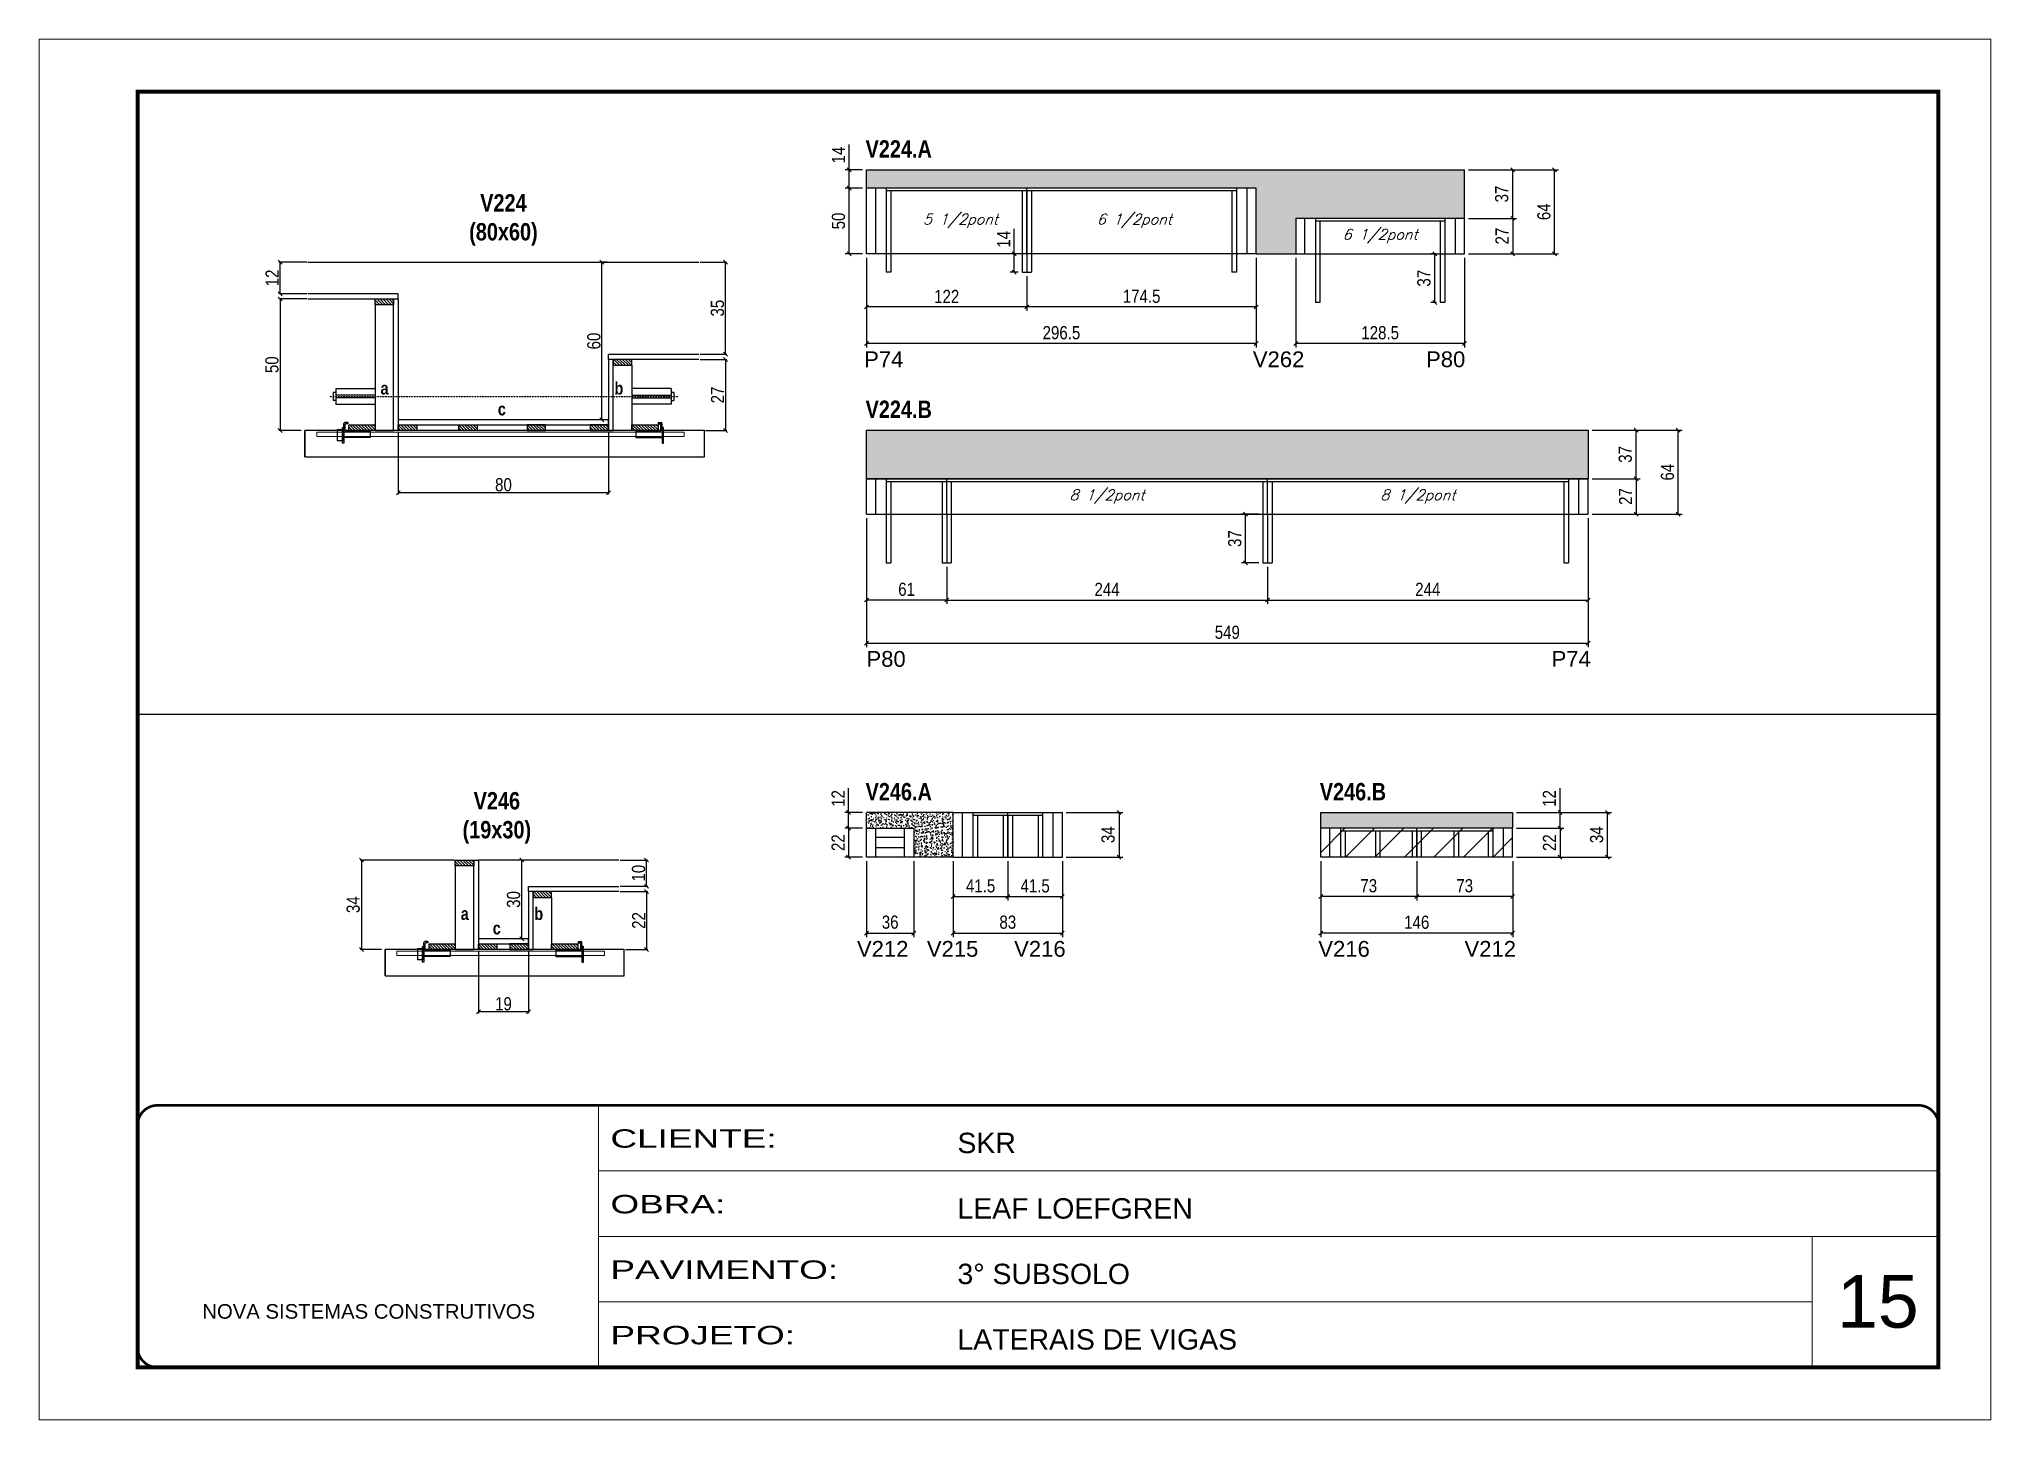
# Model space of a CAD drawing. Extents: x 3309 to 9590, y -2522 to 15424.
# Drawn here: x 6493 to 7978, y 10112 to 11162 of the extents above; entities that cross this region are included whole.
import ezdxf

# ---------------------------------------------------------------- set-up
doc = ezdxf.new("R2010")
doc.units = 0
for name, pattern in [('CONTINUO', [0]), ('DASHED', [0.75, 0.5, -0.25]), ('HIDDEN', [0.375, 0.25, -0.125])]:
    doc.linetypes.add(name, pattern=pattern)
for name, color, linetype in [('5', 5, 'Continuous'), ('barrote', 251, 'Continuous'), ('COTA', 241, 'Continuous'), ('detalhes', 4, 'Continuous'), ('NOMENCLATURA', 7, 'Continuous'), ('Painéis', 200, 'Continuous'), ('presilha', 1, 'Continuous'), ('SARR_2.2x10', 60, 'Continuous'), ('SARR_2.2x7', 40, 'Continuous'), ('SARR_3.5x7', 81, 'Continuous'), ('TENSOR', 3, 'Continuous'), ('texto', 7, 'Continuous')]:
    doc.layers.add(name, color=color, linetype=linetype)
for name, color, linetype, lineweight in [('CARIMBO', 255, 'Continuous', 9), ('CONCRETO', 251, 'Continuous', 25), ('Folhas', 255, 'Continuous', 9), ('Hachura', 251, 'Continuous', 9), ('SARRAFO DE PRESSAO', 251, 'DASHED', 9), ('SCO-___-LAJ', 2, 'Continuous', 0)]:
    doc.layers.add(name, color=color, linetype=linetype, lineweight=lineweight)
doc.styles.add('ARIAL', font='arial.ttf')
doc.styles.add('COTA TECNICA', font='techl___.ttf', dxfattribs={"height": 10})
doc.styles.add('COTA TECNICA 2X', font='techl___.ttf', dxfattribs={"height": 10})
doc.styles.add('Romans', font='romans.shx')
doc.styles.get("Standard").update_dxf_attribs({"font": 'arial.ttf'})
doc.styles.add('TECNICA', font='techb___.ttf', dxfattribs={"height": 10})
doc.styles.add('Tecnologia', font='')
doc.styles.get('Tecnologia').set_extended_font_data('Forgotten Futurist')
doc.dimstyles.new('PAINEL', dxfattribs={"dimtxt": 10, "dimasz": 3, "dimexe": 3, "dimexo": 3, "dimgap": 3, "dimtad": 1, "dimdec": 1, "dimzin": 12, "dimdsep": 46, "dimtxsty": 'COTA TECNICA', "dimblk1": 'OBLIQUE', "dimblk2": 'OBLIQUE', "dimsah": 1, "dimcen": 0.9, "dimclrd": 4, "dimclre": 4, "dimclrt": 240, "dimadec": 1, "dimazin": 3, "dimtfac": 1, "dimtdec": 1, "dimtmove": 0, "dimatfit": 3, "dimfxl": 1, "dimtolj": 1, "dimtzin": 12, "dimarcsym": 0})
doc.dimstyles.new('SECAO', dxfattribs={"dimscale": 0.333333, "dimtxt": 5, "dimasz": 9, "dimexe": 3, "dimexo": 3, "dimgap": 3, "dimtad": 1, "dimdec": 1, "dimlfac": 0.5, "dimzin": 12, "dimdsep": 46, "dimtxsty": 'COTA TECNICA 2X', "dimblk1": 'OBLIQUE', "dimblk2": 'OBLIQUE', "dimsah": 1, "dimcen": 0.9, "dimclrd": 4, "dimclre": 4, "dimclrt": 240, "dimadec": 1, "dimazin": 3, "dimtfac": 1, "dimtdec": 1, "dimtmove": 0, "dimatfit": 3, "dimfxl": 1, "dimtolj": 1, "dimtzin": 12, "dimarcsym": 0})
pattern_1 = [(135, (40062.7104, -113042.3057), (-1.122532015, -1.122532015), [])]

msp = doc.modelspace()

# ---------------------------------------------------------------- texts
at = {"layer": '5', "linetype": 'Continuous'}
for s, rotation, p in [('P74', 0.00004, (7120.61, 10912.64, 0)), ('V262', 0.00004, (7416.33, 10912.64, 0)), ('P80', 0.00004, (7548.12, 10912.64, 0)), ('P80', 0.00004, (7122.38, 10684.81, 0)), ('P74', 0.00004, (7643.62, 10684.81, 0)), ('V212', 359.99996, (7115.14, 10464.34, 0)), ('V215', 359.99996, (7168.33, 10464.34, 0)), ('V216', 359.99996, (7234.74, 10464.34, 0)), ('V216', 0.00004, (7466.16, 10464.34, 0)), ('V212', 0.00004, (7577.38, 10464.34, 0))]:
    msp.add_text(s, height=12, rotation=rotation, dxfattribs=at).set_placement(p)
at = {"layer": 'CARIMBO', "style": 'ARIAL'}
msp.add_text('15', height=40, dxfattribs=at).set_placement((7860.73, 10182.28))
at = {"layer": 'detalhes', "style": 'TECNICA'}
for s, p in [('b', (6930.67, 10891.84)), ('a', (6752.7, 10891.85)), ('c', (6841.91, 10875.99)), ('a', (6813.7, 10492.3, 0)), ('b', (6869.67, 10492.29, 0)), ('c', (6838.06, 10481.34, 0))]:
    msp.add_text(s, height=9.6, dxfattribs=at).set_placement(p)
at = {"layer": 'NOMENCLATURA', "style": 'TECNICA'}
for s, p in [('V224.A', (7121.69, 11072, 0)), ('V224.B', (7121.69, 10874.01, 0)), ('V246.A', (7121.69, 10583.26, 0)), ('V246.B', (7467.24, 10583.26, 0))]:
    msp.add_text(s, height=13.2, dxfattribs=at).set_placement(p)
at = {"layer": 'NOMENCLATURA', "char_height": 13.2, "attachment_point": 2, "style": 'TECNICA'}
for s, insert in [('V224\\P(80x60)', (6846.17, 11044.21)), ('V246\\P(19x30)', (6841.17, 10589.56, 0))]:
    msp.add_mtext_dynamic_manual_height_columns(s, width=300.2766, gutter_width=1, heights=[0], dxfattribs=dict(at, insert=insert))
at = {"layer": 'texto', "color": 2, "char_height": 8, "attachment_point": 5, "style": 'Romans'}
for s, insert in [('{\\Q19;\\C256;5 1/2pont}', (7193.9, 11023.81, 0)), ('{\\Q19;\\C256;6 1/2pont}', (7326.15, 11023.81, 0)), ('{\\Q19;\\C256;6 1/2pont}', (7513.15, 11012.31, 0)), ('{\\Q19;\\C256;8 1/2pont}', (7305.4, 10814.22, 0)), ('{\\Q19;\\C256;8 1/2pont}', (7541.9, 10814.22, 0))]:
    msp.add_mtext(s, dxfattribs=dict(at, insert=insert))

# ---------------------------------------------------------------- blocks, each defined once
blk = doc.blocks.new('9999999999')
at = {"color": 30, "linetype": 'CONTINUO'}
for p, q in [((98564.6, 34230.2), (98564.6, 34429.4)), ((98564.6, 34379.6), (99584, 34379.6)), ((98564.6, 34329.8), (99488, 34329.8)), ((99584, 34329.8), (99488, 34329.8)), ((99488, 34329.8), (99488, 34230.2)), ((98564.6, 34280), (99488, 34280))]:
    blk.add_line(p, q, dxfattribs=at)
at = {"color": 30, "linetype": 'CONTINUO', "const_width": 2}
blk.add_lwpolyline([(99584, 34230.2), (99584, 34414.4, 0.414214), (99569, 34429.4), (98229, 34429.4, 0.414214), (98214, 34414.4), (98214, 34245.2, 0.414214), (98229, 34230.2), (99584, 34230.2)], format="xyb", dxfattribs=at)
at = {"layer": 'Folhas'}
blk.add_lwpolyline([(98139, 34190.2), (99624, 34190.2), (99624, 35240.2), (98139, 35240.2)], close=True, dxfattribs=at)
at = {"layer": 'Folhas', "color": 30, "const_width": 3}
blk.add_lwpolyline([(98214, 34230.2), (99584, 34230.2), (99584, 35200.2), (98214, 35200.2)], close=True, dxfattribs=at)
at = {"color": 7, "linetype": 'Continuous', "ltscale": 5, "style": 'ARIAL'}
for s, height, p in [('SKR', 15.48, (98837.7, 34393.1)), ('LEAF LOEFGREN', 15.483, (98837.7, 34343.3)), ('3° SUBSOLO', 15.48, (98837.7, 34293.5)), ('NOVA SISTEMAS CONSTRUTIVOS', 11.059, (98263.2, 34267.2)), ('LATERAIS DE VIGAS', 15.483, (98837.7, 34243.7))]:
    blk.add_text(s, height=height, dxfattribs=at).set_placement(p)
at = {"layer": 'Folhas', "color": 7, "style": 'Tecnologia', "width": 1.5}
for s, p in [('CLIENTE:', (98573.7, 34397.2)), ('OBRA:', (98573.7, 34347.3)), ('PAVIMENTO:', (98573.7, 34297.5)), ('PROJETO:', (98573.7, 34247.7))]:
    blk.add_text(s, height=14, dxfattribs=at).set_placement(p)
blk = doc.blocks.new('_Oblique')
at = {"color": 0, "linetype": 'ByBlock', "lineweight": -2}
blk.add_line((-0.5, -0.5), (0.5, 0.5), dxfattribs=at)
blk = doc.blocks.new('*D403')
at = {"layer": 'COTA', "color": 4, "lineweight": -2, "transparency": 16777216}
for p, q in [((6766.2, 10863.5), (6766.2, 10816)), ((6926.2, 10863.5), (6926.2, 10816)), ((6926.2, 10817), (6766.2, 10817))]:
    blk.add_line(p, q, dxfattribs=at)
at = {"layer": 'Defpoints', "color": 0, "transparency": 16777216}
for p in [(6766.2, 10864.5), (6926.2, 10864.5), (6766.2, 10817)]:
    blk.add_point(p, dxfattribs=at)
at = {"layer": 'COTA', "color": 4, "lineweight": -2, "transparency": 16777216, "xscale": 3, "yscale": 3, "zscale": 3, "rotation": 180}
blk.add_blockref('_Oblique', (6766.2, 10817), dxfattribs=at)
at = {"layer": 'COTA', "color": 4, "lineweight": -2, "transparency": 16777216, "xscale": 3, "yscale": 3, "zscale": 3}
blk.add_blockref('_Oblique', (6926.2, 10817), dxfattribs=at)
at = {"layer": 'COTA', "color": 240, "transparency": 16777216, "insert": (6846.2, 10823.2), "char_height": 10, "attachment_point": 5, "style": 'COTA TECNICA 2X'}
blk.add_mtext('\\A1;80', dxfattribs=at)
blk = doc.blocks.new('PRESILHA METÁLICA 1')
at = {"layer": 'presilha'}
for p, q in [((0, 13), (6, 13)), ((0, 13), (0, 0)), ((6, 0), (0, 0)), ((6, 15.5), (7.5, 15.5)), ((6, -2.5), (6, 15.5)), ((6, 13), (6, 0)), ((7.5, 10.6), (7.5, 19.9)), ((7.5, 15.5), (7.5, -2.5)), ((37.5, 4.1), (7.5, 4.1)), ((12, 21), (8.6, 21)), ((9, 11.6), (9, 18.9)), ((12, 19.5), (9.6, 19.5)), ((37.5, 11), (9.6, 11)), ((12, 21), (12, 19.5)), ((37.5, 11), (37.5, 4.1)), ((7.5, -2.5), (6, -2.5))]:
    blk.add_line(p, q, dxfattribs=at)
for centre, radius, start, end in [((8.6, 19.9), 1.14, 90, 180), ((9.6, 18.9), 0.57, 90, 180), ((9.6, 11.6), 0.57, 180, 270)]:
    blk.add_arc(centre, radius, start, end, dxfattribs=at)
blk = doc.blocks.new('PRESILHA METÁLICA 2')
at = {"layer": 'presilha'}
for p, q in [((-5.2, 23.5), (-5.2, 22)), ((-5.2, 23.5), (-1.9, 23.5)), ((-0.8, 14.6), (-0.8, 22.4)), ((-30.8, 13.5), (-30.8, 6.6)), ((-30.8, 13.5), (-2.8, 13.5)), ((-30.8, 6.6), (-0.8, 6.6)), ((-5.2, 22), (-2.8, 22)), ((-2.2, 14.1), (-2.2, 21.4)), ((0.8, 18), (-0.8, 18)), ((-0.8, 18), (-0.8, 0)), ((-0.8, 0), (0.8, 0)), ((0.8, 0), (0.8, 18))]:
    blk.add_line(p, q, dxfattribs=at)
for centre, radius, start, end in [((-1.9, 22.4), 1.14, 0, 90), ((-2.8, 21.4), 0.57, 0, 90), ((-2.8, 14.1), 0.57, 270, 0)]:
    blk.add_arc(centre, radius, start, end, dxfattribs=at)
blk = doc.blocks.new('*D404')
at = {"layer": 'COTA', "color": 4, "lineweight": -2, "transparency": 16777216}
for p, q in [((6995.9, 10918.5), (7016.2, 10918.5)), ((7015.2, 10918.5), (7015.2, 10864.5)), ((7000, 10864.5), (7016.2, 10864.5))]:
    blk.add_line(p, q, dxfattribs=at)
at = {"layer": 'Defpoints', "color": 0, "transparency": 16777216}
for p in [(6994.9, 10918.5), (6999, 10864.5), (7015.2, 10864.5)]:
    blk.add_point(p, dxfattribs=at)
at = {"layer": 'COTA', "color": 4, "lineweight": -2, "transparency": 16777216, "xscale": 3, "yscale": 3, "zscale": 3}
for p, rotation in [((7015.2, 10918.5), 90), ((7015.2, 10864.5), 270)]:
    blk.add_blockref('_Oblique', p, dxfattribs=dict(at, rotation=rotation))
at = {"layer": 'COTA', "color": 240, "transparency": 16777216, "insert": (7009.1, 10891.5), "char_height": 10, "attachment_point": 5, "rotation": 90, "style": 'COTA TECNICA 2X'}
blk.add_mtext('\\A1;27', dxfattribs=at)
blk = doc.blocks.new('*D405')
at = {"layer": 'COTA', "color": 4, "lineweight": -2, "transparency": 16777216}
for p, q in [((6995.9, 10992.5), (7016.2, 10992.5)), ((7015.2, 10922.5), (7015.2, 10992.5)), ((6995.9, 10922.5), (7016.2, 10922.5))]:
    blk.add_line(p, q, dxfattribs=at)
at = {"layer": 'Defpoints', "color": 0, "transparency": 16777216}
for p in [(6994.9, 10992.5), (7015.2, 10992.5), (6994.9, 10922.5)]:
    blk.add_point(p, dxfattribs=at)
at = {"layer": 'COTA', "color": 4, "lineweight": -2, "transparency": 16777216, "xscale": 3, "yscale": 3, "zscale": 3}
for p, rotation in [((7015.2, 10992.5), 90), ((7015.2, 10922.5), 270)]:
    blk.add_blockref('_Oblique', p, dxfattribs=dict(at, rotation=rotation))
at = {"layer": 'COTA', "color": 240, "transparency": 16777216, "insert": (7009, 10957.5), "char_height": 10, "attachment_point": 5, "rotation": 90, "style": 'COTA TECNICA 2X'}
blk.add_mtext('\\A1;35', dxfattribs=at)
blk = doc.blocks.new('*D406')
at = {"layer": 'COTA', "color": 4, "lineweight": -2, "transparency": 16777216}
for p, q in [((6696.5, 10964.5), (6675.3, 10964.5)), ((6676.3, 10964.5), (6676.3, 10864.5)), ((6692.4, 10864.5), (6675.3, 10864.5))]:
    blk.add_line(p, q, dxfattribs=at)
at = {"layer": 'Defpoints', "color": 0, "transparency": 16777216}
for p in [(6697.5, 10964.5), (6676.3, 10864.5), (6693.4, 10864.5)]:
    blk.add_point(p, dxfattribs=at)
at = {"layer": 'COTA', "color": 4, "lineweight": -2, "transparency": 16777216, "xscale": 3, "yscale": 3, "zscale": 3}
for p, rotation in [((6676.3, 10964.5), 90), ((6676.3, 10864.5), 270)]:
    blk.add_blockref('_Oblique', p, dxfattribs=dict(at, rotation=rotation))
at = {"layer": 'COTA', "color": 240, "transparency": 16777216, "insert": (6670.1, 10914.5), "char_height": 10, "attachment_point": 5, "rotation": 90, "style": 'COTA TECNICA 2X'}
blk.add_mtext('\\A1;50', dxfattribs=at)
blk = doc.blocks.new('*D407')
at = {"layer": 'COTA', "color": 4, "lineweight": -2, "transparency": 16777216}
for p, q in [((6925.2, 10992.5), (6920.1, 10992.5)), ((6921.1, 10872.5), (6921.1, 10992.5)), ((6925.2, 10872.5), (6920.1, 10872.5))]:
    blk.add_line(p, q, dxfattribs=at)
at = {"layer": 'Defpoints', "color": 0, "transparency": 16777216}
for p in [(6921.1, 10992.5), (6926.2, 10992.5), (6926.2, 10872.5)]:
    blk.add_point(p, dxfattribs=at)
at = {"layer": 'COTA', "color": 4, "lineweight": -2, "transparency": 16777216, "xscale": 3, "yscale": 3, "zscale": 3}
for p, rotation in [((6921.1, 10992.5), 90), ((6921.1, 10872.5), 270)]:
    blk.add_blockref('_Oblique', p, dxfattribs=dict(at, rotation=rotation))
at = {"layer": 'COTA', "color": 240, "transparency": 16777216, "insert": (6915, 10932.5), "char_height": 10, "attachment_point": 5, "rotation": 90, "style": 'COTA TECNICA 2X'}
blk.add_mtext('\\A1;60', dxfattribs=at)
blk = doc.blocks.new('*D408')
at = {"layer": 'COTA', "color": 4, "lineweight": -2, "transparency": 16777216}
for p, q in [((6696.5, 10992.5), (6675.3, 10992.5)), ((6676.3, 10968.5), (6676.3, 10992.5)), ((6696.5, 10968.5), (6675.3, 10968.5))]:
    blk.add_line(p, q, dxfattribs=at)
at = {"layer": 'Defpoints', "color": 0, "transparency": 16777216}
for p in [(6676.3, 10992.5), (6697.5, 10992.5), (6697.5, 10968.5)]:
    blk.add_point(p, dxfattribs=at)
at = {"layer": 'COTA', "color": 4, "lineweight": -2, "transparency": 16777216, "xscale": 3, "yscale": 3, "zscale": 3}
for p, rotation in [((6676.3, 10992.5), 90), ((6676.3, 10968.5), 270)]:
    blk.add_blockref('_Oblique', p, dxfattribs=dict(at, rotation=rotation))
at = {"layer": 'COTA', "color": 240, "transparency": 16777216, "insert": (6670.2, 10980.5), "char_height": 10, "attachment_point": 5, "rotation": 90, "style": 'COTA TECNICA 2X'}
blk.add_mtext('\\A1;12', dxfattribs=at)
blk = doc.blocks.new('*D409')
at = {"layer": 'COTA', "color": 4, "linetype": 'ByBlock', "lineweight": -2, "transparency": 16777216}
for p, q in [((7418.9, 10995.8), (7418.9, 10955.4)), ((7244.4, 10981.8), (7244.4, 10955.4)), ((7418.9, 10958.4), (7244.4, 10958.4))]:
    blk.add_line(p, q, dxfattribs=at)
at = {"layer": 'Defpoints', "color": 0, "linetype": 'ByBlock', "transparency": 16777216}
for p in [(7418.9, 10998.8), (7244.4, 10984.8), (7244.4, 10958.4)]:
    blk.add_point(p, dxfattribs=at)
at = {"layer": 'COTA', "color": 4, "linetype": 'ByBlock', "lineweight": -2, "transparency": 16777216, "xscale": 3, "yscale": 3, "zscale": 3, "rotation": 180}
blk.add_blockref('_Oblique', (7244.4, 10958.4), dxfattribs=at)
at = {"layer": 'COTA', "color": 4, "linetype": 'ByBlock', "lineweight": -2, "transparency": 16777216, "xscale": 3, "yscale": 3, "zscale": 3}
blk.add_blockref('_Oblique', (7418.9, 10958.4), dxfattribs=at)
at = {"layer": 'COTA', "color": 240, "linetype": 'ByBlock', "transparency": 16777216, "insert": (7331.7, 10966.5), "char_height": 10, "attachment_point": 5, "style": 'COTA TECNICA'}
blk.add_mtext('\\A1;174.5', dxfattribs=at)
blk = doc.blocks.new('*D410')
at = {"layer": 'COTA', "color": 4, "linetype": 'ByBlock', "lineweight": -2, "transparency": 16777216}
for p, q in [((7122.4, 10995.8), (7122.4, 10955.4)), ((7244.4, 10981.8), (7244.4, 10955.4)), ((7244.4, 10958.4), (7122.4, 10958.4))]:
    blk.add_line(p, q, dxfattribs=at)
at = {"layer": 'Defpoints', "color": 0, "linetype": 'ByBlock', "transparency": 16777216}
for p in [(7122.4, 10998.8), (7244.4, 10984.8), (7122.4, 10958.4)]:
    blk.add_point(p, dxfattribs=at)
at = {"layer": 'COTA', "color": 4, "linetype": 'ByBlock', "lineweight": -2, "transparency": 16777216, "xscale": 3, "yscale": 3, "zscale": 3, "rotation": 180}
blk.add_blockref('_Oblique', (7122.4, 10958.4), dxfattribs=at)
at = {"layer": 'COTA', "color": 4, "linetype": 'ByBlock', "lineweight": -2, "transparency": 16777216, "xscale": 3, "yscale": 3, "zscale": 3}
blk.add_blockref('_Oblique', (7244.4, 10958.4), dxfattribs=at)
at = {"layer": 'COTA', "color": 240, "linetype": 'ByBlock', "transparency": 16777216, "insert": (7183.4, 10966.4), "char_height": 10, "attachment_point": 5, "style": 'COTA TECNICA'}
blk.add_mtext('\\A1;122', dxfattribs=at)
blk = doc.blocks.new('*D413')
at = {"layer": 'COTA', "color": 4, "linetype": 'ByBlock', "lineweight": -2, "transparency": 16777216}
for p, q in [((7122.4, 10995.8), (7122.4, 10927.6)), ((7418.9, 10995.8), (7418.9, 10927.6)), ((7418.9, 10930.6), (7122.4, 10930.6))]:
    blk.add_line(p, q, dxfattribs=at)
at = {"layer": 'Defpoints', "color": 0, "linetype": 'ByBlock', "transparency": 16777216}
for p in [(7122.4, 10998.8), (7418.9, 10998.8), (7122.4, 10930.6)]:
    blk.add_point(p, dxfattribs=at)
at = {"layer": 'COTA', "color": 4, "linetype": 'ByBlock', "lineweight": -2, "transparency": 16777216, "xscale": 3, "yscale": 3, "zscale": 3, "rotation": 180}
blk.add_blockref('_Oblique', (7122.4, 10930.6), dxfattribs=at)
at = {"layer": 'COTA', "color": 4, "linetype": 'ByBlock', "lineweight": -2, "transparency": 16777216, "xscale": 3, "yscale": 3, "zscale": 3}
blk.add_blockref('_Oblique', (7418.9, 10930.6), dxfattribs=at)
at = {"layer": 'COTA', "color": 240, "linetype": 'ByBlock', "transparency": 16777216, "insert": (7270.7, 10938.8), "char_height": 10, "attachment_point": 5, "style": 'COTA TECNICA'}
blk.add_mtext('\\A1;296.5', dxfattribs=at)
blk = doc.blocks.new('*D411')
at = {"layer": 'COTA', "color": 4, "lineweight": -2, "transparency": 16777216}
for p, q in [((7119.4, 11048.8), (7106.2, 11048.8)), ((7109.2, 10998.8), (7109.2, 11048.8)), ((7119.4, 10998.8), (7106.2, 10998.8))]:
    blk.add_line(p, q, dxfattribs=at)
at = {"layer": 'Defpoints', "color": 0, "transparency": 16777216}
for p in [(7109.2, 11048.8), (7122.4, 11048.8), (7122.4, 10998.8)]:
    blk.add_point(p, dxfattribs=at)
at = {"layer": 'COTA', "color": 4, "lineweight": -2, "transparency": 16777216, "xscale": 3, "yscale": 3, "zscale": 3}
for p, rotation in [((7109.2, 11048.8), 90), ((7109.2, 10998.8), 270)]:
    blk.add_blockref('_Oblique', p, dxfattribs=dict(at, rotation=rotation))
at = {"layer": 'COTA', "color": 240, "transparency": 16777216, "insert": (7101.1, 11023.8), "char_height": 10, "attachment_point": 5, "rotation": 90, "style": 'COTA TECNICA'}
blk.add_mtext('\\A1;50', dxfattribs=at)
blk = doc.blocks.new('*D412')
at = {"layer": 'COTA', "color": 4, "lineweight": -2, "transparency": 16777216}
for p, q in [((7109.2, 11062.8), (7109.2, 11081.9)), ((7119.4, 11062.8), (7106.2, 11062.8)), ((7119.4, 11048.8), (7106.2, 11048.8)), ((7109.2, 11048.8), (7109.2, 11062.8))]:
    blk.add_line(p, q, dxfattribs=at)
at = {"layer": 'Defpoints', "color": 0, "transparency": 16777216}
for p in [(7109.2, 11062.8), (7122.4, 11062.8), (7122.4, 11048.8)]:
    blk.add_point(p, dxfattribs=at)
at = {"layer": 'COTA', "color": 4, "lineweight": -2, "transparency": 16777216, "xscale": 3, "yscale": 3, "zscale": 3}
for p, rotation in [((7109.2, 11062.8), 90), ((7109.2, 11048.8), 270)]:
    blk.add_blockref('_Oblique', p, dxfattribs=dict(at, rotation=rotation))
at = {"layer": 'COTA', "color": 240, "transparency": 16777216, "insert": (7101.1, 11073.9), "char_height": 10, "attachment_point": 5, "rotation": 90, "style": 'COTA TECNICA'}
blk.add_mtext('\\A1;14', dxfattribs=at)
blk = doc.blocks.new('*D414')
at = {"layer": 'COTA', "color": 4, "lineweight": -2, "transparency": 16777216}
for p, q in [((7448.9, 10995.8), (7448.9, 10927.6)), ((7577.4, 10995.8), (7577.4, 10927.6)), ((7577.4, 10930.6), (7448.9, 10930.6))]:
    blk.add_line(p, q, dxfattribs=at)
at = {"layer": 'Defpoints', "color": 0, "transparency": 16777216}
for p in [(7448.9, 10998.8, 0), (7577.4, 10998.8, 0), (7448.9, 10930.6)]:
    blk.add_point(p, dxfattribs=at)
at = {"layer": 'COTA', "color": 4, "lineweight": -2, "transparency": 16777216, "xscale": 3, "yscale": 3, "zscale": 3, "rotation": 180}
blk.add_blockref('_Oblique', (7448.9, 10930.6), dxfattribs=at)
at = {"layer": 'COTA', "color": 4, "lineweight": -2, "transparency": 16777216, "xscale": 3, "yscale": 3, "zscale": 3}
blk.add_blockref('_Oblique', (7577.4, 10930.6), dxfattribs=at)
at = {"layer": 'COTA', "color": 240, "transparency": 16777216, "insert": (7513.2, 10938.8), "char_height": 10, "attachment_point": 5, "style": 'COTA TECNICA'}
blk.add_mtext('\\A1;128.5', dxfattribs=at)
blk = doc.blocks.new('*D415')
at = {"layer": 'COTA', "color": 4, "lineweight": -2, "transparency": 16777216}
for p, q in [((7580.4, 11025.8), (7617, 11025.8)), ((7614, 11025.8), (7614, 10998.8)), ((7580.4, 10998.8), (7617, 10998.8))]:
    blk.add_line(p, q, dxfattribs=at)
at = {"layer": 'Defpoints', "color": 0, "transparency": 16777216}
for p in [(7577.4, 11025.8, 0), (7577.4, 10998.8, 0), (7614, 10998.8)]:
    blk.add_point(p, dxfattribs=at)
at = {"layer": 'COTA', "color": 4, "lineweight": -2, "transparency": 16777216, "xscale": 3, "yscale": 3, "zscale": 3}
for p, rotation in [((7614, 11025.8), 90), ((7614, 10998.8), 270)]:
    blk.add_blockref('_Oblique', p, dxfattribs=dict(at, rotation=rotation))
at = {"layer": 'COTA', "color": 240, "transparency": 16777216, "insert": (7605.9, 11012.3), "char_height": 10, "attachment_point": 5, "rotation": 90, "style": 'COTA TECNICA'}
blk.add_mtext('\\A1;27', dxfattribs=at)
blk = doc.blocks.new('*D416')
at = {"layer": 'COTA', "color": 4, "lineweight": -2, "transparency": 16777216}
for p, q in [((7580.4, 11062.8), (7617, 11062.8)), ((7614, 11025.8), (7614, 11062.8)), ((7580.4, 11025.8), (7617, 11025.8))]:
    blk.add_line(p, q, dxfattribs=at)
at = {"layer": 'Defpoints', "color": 0, "transparency": 16777216}
for p in [(7577.4, 11062.8, 0), (7614, 11062.8), (7577.4, 11025.8, 0)]:
    blk.add_point(p, dxfattribs=at)
at = {"layer": 'COTA', "color": 4, "lineweight": -2, "transparency": 16777216, "xscale": 3, "yscale": 3, "zscale": 3}
for p, rotation in [((7614, 11062.8), 90), ((7614, 11025.8), 270)]:
    blk.add_blockref('_Oblique', p, dxfattribs=dict(at, rotation=rotation))
at = {"layer": 'COTA', "color": 240, "transparency": 16777216, "insert": (7605.7, 11044.3), "char_height": 10, "attachment_point": 5, "rotation": 90, "style": 'COTA TECNICA'}
blk.add_mtext('\\A1;37', dxfattribs=at)
blk = doc.blocks.new('*D417')
at = {"layer": 'COTA', "color": 4, "lineweight": -2, "transparency": 16777216}
for p, q in [((7580.4, 11062.8), (7648.9, 11062.8)), ((7645.9, 10998.8), (7645.9, 11062.8)), ((7580.4, 10998.8), (7648.9, 10998.8))]:
    blk.add_line(p, q, dxfattribs=at)
at = {"layer": 'Defpoints', "color": 0, "transparency": 16777216}
for p in [(7577.4, 11062.8, 0), (7645.9, 11062.8), (7577.4, 10998.8, 0)]:
    blk.add_point(p, dxfattribs=at)
at = {"layer": 'COTA', "color": 4, "lineweight": -2, "transparency": 16777216, "xscale": 3, "yscale": 3, "zscale": 3}
for p, rotation in [((7645.9, 11062.8), 90), ((7645.9, 10998.8), 270)]:
    blk.add_blockref('_Oblique', p, dxfattribs=dict(at, rotation=rotation))
at = {"layer": 'COTA', "color": 240, "transparency": 16777216, "insert": (7637.8, 11030.8), "char_height": 10, "attachment_point": 5, "rotation": 90, "style": 'COTA TECNICA'}
blk.add_mtext('\\A1;64', dxfattribs=at)
blk = doc.blocks.new('*D418')
at = {"layer": 'COTA', "color": 4, "linetype": 'ByBlock', "lineweight": -2, "transparency": 16777216}
for p, q in [((7183.4, 10760.8), (7183.4, 10732.6)), ((7427.4, 10760.8), (7427.4, 10732.6)), ((7183.4, 10735.6), (7427.4, 10735.6))]:
    blk.add_line(p, q, dxfattribs=at)
at = {"layer": 'Defpoints', "color": 0, "linetype": 'ByBlock', "transparency": 16777216}
for p in [(7183.4, 10763.8), (7427.4, 10763.8), (7427.4, 10735.6)]:
    blk.add_point(p, dxfattribs=at)
at = {"layer": 'COTA', "color": 4, "linetype": 'ByBlock', "lineweight": -2, "transparency": 16777216, "xscale": 3, "yscale": 3, "zscale": 3, "rotation": 180}
blk.add_blockref('_Oblique', (7183.4, 10735.6), dxfattribs=at)
at = {"layer": 'COTA', "color": 4, "linetype": 'ByBlock', "lineweight": -2, "transparency": 16777216, "xscale": 3, "yscale": 3, "zscale": 3}
blk.add_blockref('_Oblique', (7427.4, 10735.6), dxfattribs=at)
at = {"layer": 'COTA', "color": 240, "linetype": 'ByBlock', "transparency": 16777216, "insert": (7305.4, 10743.7), "char_height": 10, "attachment_point": 5, "style": 'COTA TECNICA'}
blk.add_mtext('\\A1;244', dxfattribs=at)
blk = doc.blocks.new('*D419')
at = {"layer": 'COTA', "color": 4, "linetype": 'ByBlock', "lineweight": -2, "transparency": 16777216}
for p, q in [((7671.4, 10797.8), (7671.4, 10732.6)), ((7427.4, 10760.8), (7427.4, 10732.6)), ((7427.4, 10735.6), (7671.4, 10735.6))]:
    blk.add_line(p, q, dxfattribs=at)
at = {"layer": 'Defpoints', "color": 0, "linetype": 'ByBlock', "transparency": 16777216}
for p in [(7671.4, 10800.8), (7427.4, 10763.8), (7671.4, 10735.6)]:
    blk.add_point(p, dxfattribs=at)
at = {"layer": 'COTA', "color": 4, "linetype": 'ByBlock', "lineweight": -2, "transparency": 16777216, "xscale": 3, "yscale": 3, "zscale": 3, "rotation": 180}
blk.add_blockref('_Oblique', (7427.4, 10735.6), dxfattribs=at)
at = {"layer": 'COTA', "color": 4, "linetype": 'ByBlock', "lineweight": -2, "transparency": 16777216, "xscale": 3, "yscale": 3, "zscale": 3}
blk.add_blockref('_Oblique', (7671.4, 10735.6), dxfattribs=at)
at = {"layer": 'COTA', "color": 240, "linetype": 'ByBlock', "transparency": 16777216, "insert": (7549.4, 10743.7), "char_height": 10, "attachment_point": 5, "style": 'COTA TECNICA'}
blk.add_mtext('\\A1;244', dxfattribs=at)
blk = doc.blocks.new('*D420')
at = {"layer": 'COTA', "color": 4, "linetype": 'ByBlock', "lineweight": -2, "transparency": 16777216}
for p, q in [((7122.4, 10797.8), (7122.4, 10699.8)), ((7671.4, 10797.8), (7671.4, 10699.8)), ((7122.4, 10702.8), (7671.4, 10702.8))]:
    blk.add_line(p, q, dxfattribs=at)
at = {"layer": 'Defpoints', "color": 0, "linetype": 'ByBlock', "transparency": 16777216}
for p in [(7122.4, 10800.8), (7671.4, 10800.8), (7671.4, 10702.8)]:
    blk.add_point(p, dxfattribs=at)
at = {"layer": 'COTA', "color": 4, "linetype": 'ByBlock', "lineweight": -2, "transparency": 16777216, "xscale": 3, "yscale": 3, "zscale": 3, "rotation": 180}
blk.add_blockref('_Oblique', (7122.4, 10702.8), dxfattribs=at)
at = {"layer": 'COTA', "color": 4, "linetype": 'ByBlock', "lineweight": -2, "transparency": 16777216, "xscale": 3, "yscale": 3, "zscale": 3}
blk.add_blockref('_Oblique', (7671.4, 10702.8), dxfattribs=at)
at = {"layer": 'COTA', "color": 240, "linetype": 'ByBlock', "transparency": 16777216, "insert": (7396.9, 10711), "char_height": 10, "attachment_point": 5, "style": 'COTA TECNICA'}
blk.add_mtext('\\A1;549', dxfattribs=at)
blk = doc.blocks.new('*D421')
at = {"layer": 'COTA', "color": 4, "lineweight": -2, "transparency": 16777216}
for p, q in [((7122.4, 10797.8), (7122.4, 10732.6)), ((7183.4, 10760.8), (7183.4, 10732.6)), ((7183.4, 10735.6), (7122.4, 10735.6))]:
    blk.add_line(p, q, dxfattribs=at)
at = {"layer": 'Defpoints', "color": 0, "transparency": 16777216}
for p in [(7122.4, 10800.8), (7183.4, 10763.8), (7122.4, 10735.6)]:
    blk.add_point(p, dxfattribs=at)
at = {"layer": 'COTA', "color": 4, "lineweight": -2, "transparency": 16777216, "xscale": 3, "yscale": 3, "zscale": 3, "rotation": 180}
blk.add_blockref('_Oblique', (7122.4, 10735.6), dxfattribs=at)
at = {"layer": 'COTA', "color": 4, "lineweight": -2, "transparency": 16777216, "xscale": 3, "yscale": 3, "zscale": 3}
blk.add_blockref('_Oblique', (7183.4, 10735.6), dxfattribs=at)
at = {"layer": 'COTA', "color": 240, "transparency": 16777216, "insert": (7152.9, 10743.7), "char_height": 10, "attachment_point": 5, "style": 'COTA TECNICA'}
blk.add_mtext('\\A1;61', dxfattribs=at)
blk = doc.blocks.new('*D422')
at = {"layer": 'COTA', "color": 4, "lineweight": -2, "transparency": 16777216}
for p, q in [((7674.4, 10827.8), (7711, 10827.8)), ((7708, 10827.8), (7708, 10800.8)), ((7674.4, 10800.8), (7711, 10800.8))]:
    blk.add_line(p, q, dxfattribs=at)
at = {"layer": 'Defpoints', "color": 0, "transparency": 16777216}
for p in [(7671.4, 10827.8, 0), (7671.4, 10800.8, 0), (7708, 10800.8)]:
    blk.add_point(p, dxfattribs=at)
at = {"layer": 'COTA', "color": 4, "lineweight": -2, "transparency": 16777216, "xscale": 3, "yscale": 3, "zscale": 3}
for p, rotation in [((7708, 10827.8), 90), ((7708, 10800.8), 270)]:
    blk.add_blockref('_Oblique', p, dxfattribs=dict(at, rotation=rotation))
at = {"layer": 'COTA', "color": 240, "transparency": 16777216, "insert": (7699.9, 10814.3), "char_height": 10, "attachment_point": 5, "rotation": 90, "style": 'COTA TECNICA'}
blk.add_mtext('\\A1;27', dxfattribs=at)
blk = doc.blocks.new('*D423')
at = {"layer": 'COTA', "color": 4, "lineweight": -2, "transparency": 16777216}
for p, q in [((7674.4, 10864.8), (7711, 10864.8)), ((7708, 10827.8), (7708, 10864.8)), ((7674.4, 10827.8), (7711, 10827.8))]:
    blk.add_line(p, q, dxfattribs=at)
at = {"layer": 'Defpoints', "color": 0, "transparency": 16777216}
for p in [(7671.4, 10864.8, 0), (7708, 10864.8), (7671.4, 10827.8, 0)]:
    blk.add_point(p, dxfattribs=at)
at = {"layer": 'COTA', "color": 4, "lineweight": -2, "transparency": 16777216, "xscale": 3, "yscale": 3, "zscale": 3}
for p, rotation in [((7708, 10864.8), 90), ((7708, 10827.8), 270)]:
    blk.add_blockref('_Oblique', p, dxfattribs=dict(at, rotation=rotation))
at = {"layer": 'COTA', "color": 240, "transparency": 16777216, "insert": (7699.7, 10846.3), "char_height": 10, "attachment_point": 5, "rotation": 90, "style": 'COTA TECNICA'}
blk.add_mtext('\\A1;37', dxfattribs=at)
blk = doc.blocks.new('*D424')
at = {"layer": 'COTA', "color": 4, "lineweight": -2, "transparency": 16777216}
for p, q in [((7674.4, 10864.8), (7742.9, 10864.8)), ((7739.9, 10800.8), (7739.9, 10864.8)), ((7674.4, 10800.8), (7742.9, 10800.8))]:
    blk.add_line(p, q, dxfattribs=at)
at = {"layer": 'Defpoints', "color": 0, "transparency": 16777216}
for p in [(7671.4, 10864.8, 0), (7739.9, 10864.8), (7671.4, 10800.8, 0)]:
    blk.add_point(p, dxfattribs=at)
at = {"layer": 'COTA', "color": 4, "lineweight": -2, "transparency": 16777216, "xscale": 3, "yscale": 3, "zscale": 3}
for p, rotation in [((7739.9, 10864.8), 90), ((7739.9, 10800.8), 270)]:
    blk.add_blockref('_Oblique', p, dxfattribs=dict(at, rotation=rotation))
at = {"layer": 'COTA', "color": 240, "transparency": 16777216, "insert": (7731.8, 10832.8), "char_height": 10, "attachment_point": 5, "rotation": 90, "style": 'COTA TECNICA'}
blk.add_mtext('\\A1;64', dxfattribs=at)
blk = doc.blocks.new('*D502')
at = {"layer": 'COTA', "color": 4, "lineweight": -2, "transparency": 16777216}
for p, q in [((6827.2, 10468.9), (6827.2, 10421.4)), ((6865.2, 10468.9), (6865.2, 10421.4)), ((6865.2, 10422.4), (6827.2, 10422.4))]:
    blk.add_line(p, q, dxfattribs=at)
at = {"layer": 'Defpoints', "color": 0, "transparency": 16777216}
for p in [(6827.2, 10469.9), (6865.2, 10469.9), (6827.2, 10422.4)]:
    blk.add_point(p, dxfattribs=at)
at = {"layer": 'COTA', "color": 4, "lineweight": -2, "transparency": 16777216, "xscale": 3, "yscale": 3, "zscale": 3, "rotation": 180}
blk.add_blockref('_Oblique', (6827.2, 10422.4), dxfattribs=at)
at = {"layer": 'COTA', "color": 4, "lineweight": -2, "transparency": 16777216, "xscale": 3, "yscale": 3, "zscale": 3}
blk.add_blockref('_Oblique', (6865.2, 10422.4), dxfattribs=at)
at = {"layer": 'COTA', "color": 240, "transparency": 16777216, "insert": (6846.2, 10428.5), "char_height": 10, "attachment_point": 5, "style": 'COTA TECNICA 2X'}
blk.add_mtext('\\A1;19', dxfattribs=at)
blk = doc.blocks.new('*D503')
at = {"layer": 'COTA', "color": 4, "lineweight": -2, "transparency": 16777216}
for p, q in [((6808.6, 10537.9), (6737.1, 10537.9)), ((6738.1, 10537.9), (6738.1, 10469.9)), ((6753.4, 10469.9), (6737.1, 10469.9))]:
    blk.add_line(p, q, dxfattribs=at)
at = {"layer": 'Defpoints', "color": 0, "transparency": 16777216}
for p in [(6809.6, 10537.9), (6738.1, 10469.9), (6754.4, 10469.9)]:
    blk.add_point(p, dxfattribs=at)
at = {"layer": 'COTA', "color": 4, "lineweight": -2, "transparency": 16777216, "xscale": 3, "yscale": 3, "zscale": 3}
for p, rotation in [((6738.1, 10537.9), 90), ((6738.1, 10469.9), 270)]:
    blk.add_blockref('_Oblique', p, dxfattribs=dict(at, rotation=rotation))
at = {"layer": 'COTA', "color": 240, "transparency": 16777216, "insert": (6731.9, 10503.9), "char_height": 10, "attachment_point": 5, "rotation": 90, "style": 'COTA TECNICA 2X'}
blk.add_mtext('\\A1;34', dxfattribs=at)
blk = doc.blocks.new('*D504')
at = {"layer": 'COTA', "color": 4, "lineweight": -2, "transparency": 16777216}
for p, q in [((6934.9, 10513.9), (6956.1, 10513.9)), ((6955.1, 10513.9), (6955.1, 10469.9)), ((6939, 10469.9), (6956.1, 10469.9))]:
    blk.add_line(p, q, dxfattribs=at)
at = {"layer": 'Defpoints', "color": 0, "transparency": 16777216}
for p in [(6933.9, 10513.9), (6938, 10469.9), (6955.1, 10469.9)]:
    blk.add_point(p, dxfattribs=at)
at = {"layer": 'COTA', "color": 4, "lineweight": -2, "transparency": 16777216, "xscale": 3, "yscale": 3, "zscale": 3}
for p, rotation in [((6955.1, 10513.9), 90), ((6955.1, 10469.9), 270)]:
    blk.add_blockref('_Oblique', p, dxfattribs=dict(at, rotation=rotation))
at = {"layer": 'COTA', "color": 240, "transparency": 16777216, "insert": (6949.1, 10491.9), "char_height": 10, "attachment_point": 5, "rotation": 90, "style": 'COTA TECNICA 2X'}
blk.add_mtext('\\A1;22', dxfattribs=at)
blk = doc.blocks.new('*D505')
at = {"layer": 'COTA', "color": 4, "lineweight": -2, "transparency": 16777216}
for p, q in [((6864.2, 10537.9), (6859.1, 10537.9)), ((6860.1, 10477.9), (6860.1, 10537.9)), ((6864.2, 10477.9), (6859.1, 10477.9))]:
    blk.add_line(p, q, dxfattribs=at)
at = {"layer": 'Defpoints', "color": 0, "transparency": 16777216}
for p in [(6860.1, 10537.9), (6865.2, 10537.9), (6865.2, 10477.9)]:
    blk.add_point(p, dxfattribs=at)
at = {"layer": 'COTA', "color": 4, "lineweight": -2, "transparency": 16777216, "xscale": 3, "yscale": 3, "zscale": 3}
for p, rotation in [((6860.1, 10537.9), 90), ((6860.1, 10477.9), 270)]:
    blk.add_blockref('_Oblique', p, dxfattribs=dict(at, rotation=rotation))
at = {"layer": 'COTA', "color": 240, "transparency": 16777216, "insert": (6853.9, 10507.9), "char_height": 10, "attachment_point": 5, "rotation": 90, "style": 'COTA TECNICA 2X'}
blk.add_mtext('\\A1;30', dxfattribs=at)
blk = doc.blocks.new('*D506')
at = {"layer": 'COTA', "color": 4, "lineweight": -2, "transparency": 16777216}
for p, q in [((6934.9, 10537.9), (6956.1, 10537.9)), ((6955.1, 10517.9), (6955.1, 10537.9)), ((6934.9, 10517.9), (6956.1, 10517.9))]:
    blk.add_line(p, q, dxfattribs=at)
at = {"layer": 'Defpoints', "color": 0, "transparency": 16777216}
for p in [(6933.9, 10537.9), (6955.1, 10537.9), (6933.9, 10517.9)]:
    blk.add_point(p, dxfattribs=at)
at = {"layer": 'COTA', "color": 4, "lineweight": -2, "transparency": 16777216, "xscale": 3, "yscale": 3, "zscale": 3}
for p, rotation in [((6955.1, 10537.9), 90), ((6955.1, 10517.9), 270)]:
    blk.add_blockref('_Oblique', p, dxfattribs=dict(at, rotation=rotation))
at = {"layer": 'COTA', "color": 240, "transparency": 16777216, "insert": (6949, 10527.9), "char_height": 10, "attachment_point": 5, "rotation": 90, "style": 'COTA TECNICA 2X'}
blk.add_mtext('\\A1;10', dxfattribs=at)
blk = doc.blocks.new('*D507')
at = {"layer": 'COTA', "color": 4, "linetype": 'ByBlock', "lineweight": -2, "transparency": 16777216}
for p, q in [((7188.4, 10537.1), (7188.4, 10507.1)), ((7229.9, 10537.1), (7229.9, 10507.1)), ((7188.4, 10510.1), (7229.9, 10510.1))]:
    blk.add_line(p, q, dxfattribs=at)
at = {"layer": 'Defpoints', "color": 0, "linetype": 'ByBlock', "transparency": 16777216}
for p in [(7188.4, 10540.1), (7229.9, 10540.1), (7229.9, 10510.1)]:
    blk.add_point(p, dxfattribs=at)
at = {"layer": 'COTA', "color": 4, "linetype": 'ByBlock', "lineweight": -2, "transparency": 16777216, "xscale": 3, "yscale": 3, "zscale": 3, "rotation": 180}
blk.add_blockref('_Oblique', (7188.4, 10510.1), dxfattribs=at)
at = {"layer": 'COTA', "color": 4, "linetype": 'ByBlock', "lineweight": -2, "transparency": 16777216, "xscale": 3, "yscale": 3, "zscale": 3}
blk.add_blockref('_Oblique', (7229.9, 10510.1), dxfattribs=at)
at = {"layer": 'COTA', "color": 240, "linetype": 'ByBlock', "transparency": 16777216, "insert": (7209.2, 10518.2), "char_height": 10, "attachment_point": 5, "style": 'COTA TECNICA'}
blk.add_mtext('\\A1;41.5', dxfattribs=at)
blk = doc.blocks.new('*D508')
at = {"layer": 'COTA', "color": 4, "linetype": 'ByBlock', "lineweight": -2, "transparency": 16777216}
for p, q in [((7229.9, 10537.1), (7229.9, 10507.1)), ((7271.4, 10537.1), (7271.4, 10507.1)), ((7229.9, 10510.1), (7271.4, 10510.1))]:
    blk.add_line(p, q, dxfattribs=at)
at = {"layer": 'Defpoints', "color": 0, "linetype": 'ByBlock', "transparency": 16777216}
for p in [(7229.9, 10540.1), (7271.4, 10540.1), (7271.4, 10510.1)]:
    blk.add_point(p, dxfattribs=at)
at = {"layer": 'COTA', "color": 4, "linetype": 'ByBlock', "lineweight": -2, "transparency": 16777216, "xscale": 3, "yscale": 3, "zscale": 3, "rotation": 180}
blk.add_blockref('_Oblique', (7229.9, 10510.1), dxfattribs=at)
at = {"layer": 'COTA', "color": 4, "linetype": 'ByBlock', "lineweight": -2, "transparency": 16777216, "xscale": 3, "yscale": 3, "zscale": 3}
blk.add_blockref('_Oblique', (7271.4, 10510.1), dxfattribs=at)
at = {"layer": 'COTA', "color": 240, "linetype": 'ByBlock', "transparency": 16777216, "insert": (7250.7, 10518.2), "char_height": 10, "attachment_point": 5, "style": 'COTA TECNICA'}
blk.add_mtext('\\A1;41.5', dxfattribs=at)
blk = doc.blocks.new('*D511')
at = {"layer": 'COTA', "color": 4, "linetype": 'ByBlock', "lineweight": -2, "transparency": 16777216}
for p, q in [((7188.4, 10537.1), (7188.4, 10479.3)), ((7271.4, 10537.1), (7271.4, 10479.3)), ((7188.4, 10482.3), (7271.4, 10482.3))]:
    blk.add_line(p, q, dxfattribs=at)
at = {"layer": 'Defpoints', "color": 0, "linetype": 'ByBlock', "transparency": 16777216}
for p in [(7188.4, 10540.1), (7271.4, 10540.1), (7271.4, 10482.3)]:
    blk.add_point(p, dxfattribs=at)
at = {"layer": 'COTA', "color": 4, "linetype": 'ByBlock', "lineweight": -2, "transparency": 16777216, "xscale": 3, "yscale": 3, "zscale": 3, "rotation": 180}
blk.add_blockref('_Oblique', (7188.4, 10482.3), dxfattribs=at)
at = {"layer": 'COTA', "color": 4, "linetype": 'ByBlock', "lineweight": -2, "transparency": 16777216, "xscale": 3, "yscale": 3, "zscale": 3}
blk.add_blockref('_Oblique', (7271.4, 10482.3), dxfattribs=at)
at = {"layer": 'COTA', "color": 240, "linetype": 'ByBlock', "transparency": 16777216, "insert": (7229.9, 10490.6), "char_height": 10, "attachment_point": 5, "style": 'COTA TECNICA'}
blk.add_mtext('\\A1;83', dxfattribs=at)
blk = doc.blocks.new('*D512')
at = {"layer": 'COTA', "color": 4, "lineweight": -2, "transparency": 16777216}
for p, q in [((7122.4, 10537.1), (7122.4, 10479.3)), ((7158.4, 10537.1), (7158.4, 10479.3)), ((7122.4, 10482.3), (7158.4, 10482.3))]:
    blk.add_line(p, q, dxfattribs=at)
at = {"layer": 'Defpoints', "color": 0, "transparency": 16777216}
for p in [(7122.4, 10540.1), (7158.4, 10540.1), (7158.4, 10482.3)]:
    blk.add_point(p, dxfattribs=at)
at = {"layer": 'COTA', "color": 4, "lineweight": -2, "transparency": 16777216, "xscale": 3, "yscale": 3, "zscale": 3, "rotation": 180}
blk.add_blockref('_Oblique', (7122.4, 10482.3), dxfattribs=at)
at = {"layer": 'COTA', "color": 4, "lineweight": -2, "transparency": 16777216, "xscale": 3, "yscale": 3, "zscale": 3}
blk.add_blockref('_Oblique', (7158.4, 10482.3), dxfattribs=at)
at = {"layer": 'COTA', "color": 240, "transparency": 16777216, "insert": (7140.4, 10490.6), "char_height": 10, "attachment_point": 5, "style": 'COTA TECNICA'}
blk.add_mtext('\\A1;36', dxfattribs=at)
blk = doc.blocks.new('*D513')
at = {"layer": 'COTA', "color": 4, "lineweight": -2, "transparency": 16777216}
for p, q in [((7274.4, 10574.1), (7317.5, 10574.1)), ((7314.5, 10574.1), (7314.5, 10540.1)), ((7274.4, 10540.1), (7317.5, 10540.1))]:
    blk.add_line(p, q, dxfattribs=at)
at = {"layer": 'Defpoints', "color": 0, "transparency": 16777216}
for p in [(7271.4, 10574.1), (7271.4, 10540.1), (7314.5, 10540.1)]:
    blk.add_point(p, dxfattribs=at)
at = {"layer": 'COTA', "color": 4, "lineweight": -2, "transparency": 16777216, "xscale": 3, "yscale": 3, "zscale": 3}
for p, rotation in [((7314.5, 10574.1), 90), ((7314.5, 10540.1), 270)]:
    blk.add_blockref('_Oblique', p, dxfattribs=dict(at, rotation=rotation))
at = {"layer": 'COTA', "color": 240, "transparency": 16777216, "insert": (7306.2, 10557.1), "char_height": 10, "attachment_point": 5, "rotation": 90, "style": 'COTA TECNICA'}
blk.add_mtext('\\A1;34', dxfattribs=at)
blk = doc.blocks.new('*D514')
at = {"layer": 'COTA', "color": 4, "lineweight": -2, "transparency": 16777216}
for p, q in [((7119.4, 10562.1), (7105.8, 10562.1)), ((7108.8, 10562.1), (7108.8, 10540.1)), ((7119.4, 10540.1), (7105.8, 10540.1))]:
    blk.add_line(p, q, dxfattribs=at)
at = {"layer": 'Defpoints', "color": 0, "transparency": 16777216}
for p in [(7122.4, 10562.1), (7108.8, 10540.1), (7122.4, 10540.1)]:
    blk.add_point(p, dxfattribs=at)
at = {"layer": 'COTA', "color": 4, "lineweight": -2, "transparency": 16777216, "xscale": 3, "yscale": 3, "zscale": 3}
for p, rotation in [((7108.8, 10562.1), 90), ((7108.8, 10540.1), 270)]:
    blk.add_blockref('_Oblique', p, dxfattribs=dict(at, rotation=rotation))
at = {"layer": 'COTA', "color": 240, "transparency": 16777216, "insert": (7100.8, 10551.1), "char_height": 10, "attachment_point": 5, "rotation": 90, "style": 'COTA TECNICA'}
blk.add_mtext('\\A1;22', dxfattribs=at)
blk = doc.blocks.new('*D515')
at = {"layer": 'COTA', "color": 4, "lineweight": -2, "transparency": 16777216}
for p, q in [((7108.8, 10574.1), (7108.8, 10592.4)), ((7119.4, 10574.1), (7105.8, 10574.1)), ((7108.8, 10562.1), (7108.8, 10574.1)), ((7119.4, 10562.1), (7105.8, 10562.1))]:
    blk.add_line(p, q, dxfattribs=at)
at = {"layer": 'Defpoints', "color": 0, "transparency": 16777216}
for p in [(7108.8, 10574.1), (7122.4, 10574.1), (7122.4, 10562.1)]:
    blk.add_point(p, dxfattribs=at)
at = {"layer": 'COTA', "color": 4, "lineweight": -2, "transparency": 16777216, "xscale": 3, "yscale": 3, "zscale": 3}
for p, rotation in [((7108.8, 10574.1), 90), ((7108.8, 10562.1), 270)]:
    blk.add_blockref('_Oblique', p, dxfattribs=dict(at, rotation=rotation))
at = {"layer": 'COTA', "color": 240, "transparency": 16777216, "insert": (7100.8, 10584.7), "char_height": 10, "attachment_point": 5, "rotation": 90, "style": 'COTA TECNICA'}
blk.add_mtext('\\A1;12', dxfattribs=at)
blk = doc.blocks.new('*D509')
at = {"layer": 'COTA', "color": 4, "linetype": 'ByBlock', "lineweight": -2, "transparency": 16777216}
for p, q in [((7541, 10537.1), (7541, 10507.1)), ((7614, 10537.1), (7614, 10507.1)), ((7614, 10510.1), (7541, 10510.1))]:
    blk.add_line(p, q, dxfattribs=at)
at = {"layer": 'Defpoints', "color": 0, "linetype": 'ByBlock', "transparency": 16777216}
for p in [(7541, 10540.1), (7614, 10540.1), (7541, 10510.1)]:
    blk.add_point(p, dxfattribs=at)
at = {"layer": 'COTA', "color": 4, "linetype": 'ByBlock', "lineweight": -2, "transparency": 16777216, "xscale": 3, "yscale": 3, "zscale": 3, "rotation": 180}
blk.add_blockref('_Oblique', (7541, 10510.1), dxfattribs=at)
at = {"layer": 'COTA', "color": 4, "linetype": 'ByBlock', "lineweight": -2, "transparency": 16777216, "xscale": 3, "yscale": 3, "zscale": 3}
blk.add_blockref('_Oblique', (7614, 10510.1), dxfattribs=at)
at = {"layer": 'COTA', "color": 240, "linetype": 'ByBlock', "transparency": 16777216, "insert": (7577.5, 10518.3), "char_height": 10, "attachment_point": 5, "style": 'COTA TECNICA'}
blk.add_mtext('\\A1;73', dxfattribs=at)
blk = doc.blocks.new('*D510')
at = {"layer": 'COTA', "color": 4, "linetype": 'ByBlock', "lineweight": -2, "transparency": 16777216}
for p, q in [((7468, 10537.1), (7468, 10507.1)), ((7541, 10537.1), (7541, 10507.1)), ((7541, 10510.1), (7468, 10510.1))]:
    blk.add_line(p, q, dxfattribs=at)
at = {"layer": 'Defpoints', "color": 0, "linetype": 'ByBlock', "transparency": 16777216}
for p in [(7468, 10540.1), (7541, 10540.1), (7468, 10510.1)]:
    blk.add_point(p, dxfattribs=at)
at = {"layer": 'COTA', "color": 4, "linetype": 'ByBlock', "lineweight": -2, "transparency": 16777216, "xscale": 3, "yscale": 3, "zscale": 3, "rotation": 180}
blk.add_blockref('_Oblique', (7468, 10510.1), dxfattribs=at)
at = {"layer": 'COTA', "color": 4, "linetype": 'ByBlock', "lineweight": -2, "transparency": 16777216, "xscale": 3, "yscale": 3, "zscale": 3}
blk.add_blockref('_Oblique', (7541, 10510.1), dxfattribs=at)
at = {"layer": 'COTA', "color": 240, "linetype": 'ByBlock', "transparency": 16777216, "insert": (7504.5, 10518.3), "char_height": 10, "attachment_point": 5, "style": 'COTA TECNICA'}
blk.add_mtext('\\A1;73', dxfattribs=at)
blk = doc.blocks.new('*D516')
at = {"layer": 'COTA', "color": 4, "linetype": 'ByBlock', "lineweight": -2, "transparency": 16777216}
for p, q in [((7468, 10537.1), (7468, 10479.3)), ((7614, 10537.1), (7614, 10479.3)), ((7614, 10482.3), (7468, 10482.3))]:
    blk.add_line(p, q, dxfattribs=at)
at = {"layer": 'Defpoints', "color": 0, "linetype": 'ByBlock', "transparency": 16777216}
for p in [(7468, 10540.1), (7614, 10540.1), (7468, 10482.3)]:
    blk.add_point(p, dxfattribs=at)
at = {"layer": 'COTA', "color": 4, "linetype": 'ByBlock', "lineweight": -2, "transparency": 16777216, "xscale": 3, "yscale": 3, "zscale": 3, "rotation": 180}
blk.add_blockref('_Oblique', (7468, 10482.3), dxfattribs=at)
at = {"layer": 'COTA', "color": 4, "linetype": 'ByBlock', "lineweight": -2, "transparency": 16777216, "xscale": 3, "yscale": 3, "zscale": 3}
blk.add_blockref('_Oblique', (7614, 10482.3), dxfattribs=at)
at = {"layer": 'COTA', "color": 240, "linetype": 'ByBlock', "transparency": 16777216, "insert": (7541, 10490.5), "char_height": 10, "attachment_point": 5, "style": 'COTA TECNICA'}
blk.add_mtext('\\A1;146', dxfattribs=at)
blk = doc.blocks.new('*D517')
at = {"layer": 'COTA', "color": 4, "lineweight": -2, "transparency": 16777216}
for p, q in [((7617, 10562.1), (7653, 10562.1)), ((7650, 10562.1), (7650, 10540.1)), ((7617, 10540.1), (7653, 10540.1))]:
    blk.add_line(p, q, dxfattribs=at)
at = {"layer": 'Defpoints', "color": 0, "transparency": 16777216}
for p in [(7614, 10562.1), (7614, 10540.1), (7650, 10540.1)]:
    blk.add_point(p, dxfattribs=at)
at = {"layer": 'COTA', "color": 4, "lineweight": -2, "transparency": 16777216, "xscale": 3, "yscale": 3, "zscale": 3}
for p, rotation in [((7650, 10562.1), 90), ((7650, 10540.1), 270)]:
    blk.add_blockref('_Oblique', p, dxfattribs=dict(at, rotation=rotation))
at = {"layer": 'COTA', "color": 240, "transparency": 16777216, "insert": (7642, 10551.1), "char_height": 10, "attachment_point": 5, "rotation": 90, "style": 'COTA TECNICA'}
blk.add_mtext('\\A1;22', dxfattribs=at)
blk = doc.blocks.new('*D518')
at = {"layer": 'COTA', "color": 4, "lineweight": -2, "transparency": 16777216}
for p, q in [((7650, 10574.1), (7650, 10592.4)), ((7617, 10574.1), (7653, 10574.1)), ((7650, 10562.1), (7650, 10574.1)), ((7617, 10562.1), (7653, 10562.1))]:
    blk.add_line(p, q, dxfattribs=at)
at = {"layer": 'Defpoints', "color": 0, "transparency": 16777216}
for p in [(7614, 10574.1), (7650, 10574.1), (7614, 10562.1)]:
    blk.add_point(p, dxfattribs=at)
at = {"layer": 'COTA', "color": 4, "lineweight": -2, "transparency": 16777216, "xscale": 3, "yscale": 3, "zscale": 3}
for p, rotation in [((7650, 10574.1), 90), ((7650, 10562.1), 270)]:
    blk.add_blockref('_Oblique', p, dxfattribs=dict(at, rotation=rotation))
at = {"layer": 'COTA', "color": 240, "transparency": 16777216, "insert": (7641.9, 10584.7), "char_height": 10, "attachment_point": 5, "rotation": 90, "style": 'COTA TECNICA'}
blk.add_mtext('\\A1;12', dxfattribs=at)
blk = doc.blocks.new('*D519')
at = {"layer": 'COTA', "color": 4, "lineweight": -2, "transparency": 16777216}
for p, q in [((7617, 10574.1), (7689.1, 10574.1)), ((7686.1, 10540.1), (7686.1, 10574.1)), ((7617, 10540.1), (7689.1, 10540.1))]:
    blk.add_line(p, q, dxfattribs=at)
at = {"layer": 'Defpoints', "color": 0, "transparency": 16777216}
for p in [(7614, 10574.1), (7686.1, 10574.1), (7614, 10540.1)]:
    blk.add_point(p, dxfattribs=at)
at = {"layer": 'COTA', "color": 4, "lineweight": -2, "transparency": 16777216, "xscale": 3, "yscale": 3, "zscale": 3}
for p, rotation in [((7686.1, 10574.1), 90), ((7686.1, 10540.1), 270)]:
    blk.add_blockref('_Oblique', p, dxfattribs=dict(at, rotation=rotation))
at = {"layer": 'COTA', "color": 240, "transparency": 16777216, "insert": (7677.9, 10557.1), "char_height": 10, "attachment_point": 5, "rotation": 90, "style": 'COTA TECNICA'}
blk.add_mtext('\\A1;34', dxfattribs=at)
blk = doc.blocks.new('*D1141')
at = {"layer": 'COTA', "color": 4, "lineweight": -2, "transparency": 16777216}
for p, q in [((7420.9, 10800.8), (7407.8, 10800.8)), ((7410.8, 10763.8), (7410.8, 10800.8)), ((7420.9, 10763.8), (7407.8, 10763.8))]:
    blk.add_line(p, q, dxfattribs=at)
at = {"layer": 'Defpoints', "color": 0, "transparency": 16777216}
for p in [(7410.8, 10800.8), (7423.9, 10800.8, 0), (7423.9, 10763.8, 0)]:
    blk.add_point(p, dxfattribs=at)
at = {"layer": 'COTA', "color": 4, "lineweight": -2, "transparency": 16777216, "xscale": 3, "yscale": 3, "zscale": 3}
for p, rotation in [((7410.8, 10800.8), 90), ((7410.8, 10763.8), 270)]:
    blk.add_blockref('_Oblique', p, dxfattribs=dict(at, rotation=rotation))
at = {"layer": 'COTA', "color": 240, "transparency": 16777216, "insert": (7402.6, 10782.3), "char_height": 10, "attachment_point": 5, "rotation": 90, "style": 'COTA TECNICA'}
blk.add_mtext('\\A1;37', dxfattribs=at)
blk = doc.blocks.new('*D1142')
at = {"layer": 'COTA', "color": 4, "lineweight": -2, "transparency": 16777216}
for p, q in [((7234.7, 10998.8), (7234.7, 11017.9)), ((7237.9, 10998.8), (7231.7, 10998.8)), ((7234.7, 10984.8), (7234.7, 10998.8)), ((7237.9, 10984.8), (7231.7, 10984.8))]:
    blk.add_line(p, q, dxfattribs=at)
at = {"layer": 'Defpoints', "color": 0, "transparency": 16777216}
for p in [(7234.7, 10998.8), (7240.9, 10998.8, 0), (7240.9, 10984.8, 0)]:
    blk.add_point(p, dxfattribs=at)
at = {"layer": 'COTA', "color": 4, "lineweight": -2, "transparency": 16777216, "xscale": 3, "yscale": 3, "zscale": 3}
for p, rotation in [((7234.7, 10998.8), 90), ((7234.7, 10984.8), 270)]:
    blk.add_blockref('_Oblique', p, dxfattribs=dict(at, rotation=rotation))
at = {"layer": 'COTA', "color": 240, "transparency": 16777216, "insert": (7226.7, 11009.9), "char_height": 10, "attachment_point": 5, "rotation": 90, "style": 'COTA TECNICA'}
blk.add_mtext('\\A1;14', dxfattribs=at)
blk = doc.blocks.new('*D1143')
at = {"layer": 'COTA', "color": 4, "lineweight": -2, "transparency": 16777216}
for p, q in [((7555.9, 10998.8), (7551.7, 10998.8)), ((7554.7, 10961.8), (7554.7, 10998.8)), ((7555.9, 10961.8), (7551.7, 10961.8))]:
    blk.add_line(p, q, dxfattribs=at)
at = {"layer": 'Defpoints', "color": 0, "transparency": 16777216}
for p in [(7554.7, 10998.8), (7558.9, 10998.8, 0), (7558.9, 10961.8, 0)]:
    blk.add_point(p, dxfattribs=at)
at = {"layer": 'COTA', "color": 4, "lineweight": -2, "transparency": 16777216, "xscale": 3, "yscale": 3, "zscale": 3}
for p, rotation in [((7554.7, 10998.8), 90), ((7554.7, 10961.8), 270)]:
    blk.add_blockref('_Oblique', p, dxfattribs=dict(at, rotation=rotation))
at = {"layer": 'COTA', "color": 240, "transparency": 16777216, "insert": (7546.5, 10980.3), "char_height": 10, "attachment_point": 5, "rotation": 90, "style": 'COTA TECNICA'}
blk.add_mtext('\\A1;37', dxfattribs=at)

# ---------------------------------------------------------------- dimensions: what is measured, and where the dimension line sits
at = {"layer": 'COTA'}
for base, p1, p2, angle, dimstyle, picture, middle in [((7109.19, 11062.81, 0), (7122.4, 11048.81, 0), (7122.4, 11062.81, 0), 90, 'PAINEL', '*D412', (7101.12, 11073.87, 0)), ((7613.95, 11062.81), (7577.4, 11025.81, 0), (7577.4, 11062.81, 0), 90, 'PAINEL', '*D416', (7605.74, 11044.31)), ((7645.88, 11062.81), (7577.4, 10998.81, 0), (7577.4, 11062.81, 0), 90, 'PAINEL', '*D417', (7637.78, 11030.81)), ((7109.19, 11048.81, 0), (7122.4, 10998.81, 0), (7122.4, 11048.81, 0), 90, 'PAINEL', '*D411', (7101.08, 11023.81, 0)), ((7613.95, 10998.81), (7577.4, 11025.81, 0), (7577.4, 10998.81, 0), 90, 'PAINEL', '*D415', (7605.88, 11012.31)), ((7234.72, 10998.81), (7240.9, 10984.81, 0), (7240.9, 10998.81, 0), 90, 'PAINEL', '*D1142', (7226.65, 11009.87)), ((6676.25, 10992.51), (6697.47, 10968.51), (6697.47, 10992.51), 90, 'SECAO', '*D408', (6670.2, 10980.51)), ((6921.1, 10992.51), (6926.17, 10872.51), (6926.17, 10992.51), 90, 'SECAO', '*D407', (6915, 10932.51)), ((7015.22, 10992.51), (6994.87, 10922.51), (6994.87, 10992.51), 90, 'SECAO', '*D405', (7009, 10957.51)), ((7554.72, 10998.81), (7558.9, 10961.81, 0), (7558.9, 10998.81, 0), 90, 'PAINEL', '*D1143', (7546.5, 10980.31)), ((6676.25, 10864.51, 0), (6697.47, 10964.51), (6693.36, 10864.51, 0), 90, 'SECAO', '*D406', (6670.14, 10914.51, 0)), ((7015.22, 10864.51, 0), (6994.87, 10918.51), (6998.98, 10864.51, 0), 90, 'SECAO', '*D404', (7009.15, 10891.51, 0)), ((7707.95, 10864.82), (7671.4, 10827.82, 0), (7671.4, 10864.82, 0), 90, 'PAINEL', '*D423', (7699.74, 10846.32)), ((7739.88, 10864.82), (7671.4, 10800.82, 0), (7671.4, 10864.82, 0), 90, 'PAINEL', '*D424', (7731.78, 10832.82)), ((7707.95, 10800.82), (7671.4, 10827.82, 0), (7671.4, 10800.82, 0), 90, 'PAINEL', '*D422', (7699.88, 10814.32)), ((7122.4, 10735.58, 0), (7183.4, 10763.82, 0), (7122.4, 10800.82, 0), 180, 'PAINEL', '*D421', (7152.9, 10743.69, 0)), ((7410.81, 10800.82), (7423.9, 10763.82, 0), (7423.9, 10800.82, 0), 90, 'PAINEL', '*D1141', (7402.59, 10782.32)), ((7108.83, 10574.07, 0), (7122.4, 10562.07, 0), (7122.4, 10574.07, 0), 90, 'PAINEL', '*D515', (7100.77, 10584.73, 0)), ((7649.98, 10574.07, 0), (7613.96, 10562.07, 0), (7613.96, 10574.07, 0), 90, 'PAINEL', '*D518', (7641.92, 10584.73, 0)), ((7314.46, 10540.07, 0), (7271.4, 10574.07, 0), (7271.4, 10540.07, 0), 90, 'PAINEL', '*D513', (7306.24, 10557.07, 0)), ((7686.12, 10574.07, 0), (7613.96, 10540.07, 0), (7613.96, 10574.07, 0), 90, 'PAINEL', '*D519', (7677.9, 10557.07, 0)), ((7108.83, 10540.07, 0), (7122.4, 10562.07, 0), (7122.4, 10540.07, 0), 90, 'PAINEL', '*D514', (7100.83, 10551.07, 0)), ((7649.98, 10540.07, 0), (7613.96, 10562.07, 0), (7613.96, 10540.07, 0), 90, 'PAINEL', '*D517', (7641.98, 10551.07, 0)), ((6738.12, 10469.86, 0), (6809.57, 10537.86, 0), (6754.36, 10469.86, 0), 90, 'SECAO', '*D503', (6731.91, 10503.86, 0)), ((6860.1, 10537.86), (6865.17, 10477.86), (6865.17, 10537.86), 90, 'SECAO', '*D505', (6853.88, 10507.86)), ((6955.09, 10537.86), (6933.87, 10517.86, 0), (6933.87, 10537.86), 90, 'SECAO', '*D506', (6948.99, 10527.86)), ((7158.4, 10482.35, 0), (7122.4, 10540.07, 0), (7158.4, 10540.07, 0), 180, 'PAINEL', '*D512', (7140.4, 10490.57, 0)), ((6955.09, 10469.86, 0), (6933.87, 10513.86, 0), (6937.98, 10469.86, 0), 90, 'SECAO', '*D504', (6949.09, 10491.86, 0))]:
    dim = msp.add_linear_dim(base=base, p1=p1, p2=p2, angle=angle, dimstyle=dimstyle, dxfattribs=at)
    dim.commit()
    dim.dimension.update_dxf_attribs({"geometry": picture, "text_midpoint": middle})
at = {"layer": 'COTA', "linetype": 'ByBlock'}
for base, p1, p2, picture, middle in [((7122.4, 10958.36, 0), (7244.4, 10984.81, 0), (7122.4, 10998.81, 0), '*D410', (7183.4, 10966.42, 0)), ((7467.96, 10510.06, 0), (7540.96, 10540.07, 0), (7467.96, 10540.07, 0), '*D510', (7504.46, 10518.28, 0))]:
    dim = msp.add_linear_dim(base=base, p1=p1, p2=p2, angle=180, dimstyle='PAINEL', override={"dimtmove": 1}, dxfattribs=at)
    dim.commit()
    dim.dimension.update_dxf_attribs({"geometry": picture, "text_midpoint": middle})
for base, p1, p2, picture, middle in [((7122.4, 10930.65, 0), (7418.9, 10998.81, 0), (7122.4, 10998.81, 0), '*D413', (7270.65, 10938.79, 0)), ((7244.4, 10958.36, 0), (7418.9, 10998.81, 0), (7244.4, 10984.81, 0), '*D409', (7331.65, 10966.47, 0)), ((7467.96, 10482.35, 0), (7613.96, 10540.07, 0), (7467.96, 10540.07, 0), '*D516', (7540.96, 10490.45, 0)), ((7540.96, 10510.06, 0), (7613.96, 10540.07, 0), (7540.96, 10540.07, 0), '*D509', (7577.46, 10518.28, 0))]:
    dim = msp.add_linear_dim(base=base, p1=p1, p2=p2, angle=180, dimstyle='PAINEL', dxfattribs=at)
    dim.commit()
    dim.dimension.update_dxf_attribs({"geometry": picture, "text_midpoint": middle})
at = {"layer": 'COTA'}
dim = msp.add_linear_dim(base=(7448.9, 10930.65), p1=(7577.4, 10998.81, 0), p2=(7448.9, 10998.81, 0), dimstyle='PAINEL', dxfattribs=at)
dim.commit()
dim.dimension.update_dxf_attribs({"geometry": '*D414', "text_midpoint": (7513.15, 10938.78)})
for base, p1, p2, picture, middle in [((6766.17, 10817.04), (6926.17, 10864.51), (6766.17, 10864.51), '*D403', (6846.17, 10817.04)), ((6827.17, 10422.39, 0), (6865.17, 10469.86, 0), (6827.17, 10469.86, 0), '*D502', (6846.17, 10422.39, 0))]:
    dim = msp.add_linear_dim(base=base, p1=p1, p2=p2, angle=180, dimstyle='SECAO', dxfattribs=at)
    dim.commit()
    dim.dimension.update_dxf_attribs({"geometry": picture, "text_midpoint": middle, "dimtype": 160})
at = {"layer": 'COTA', "linetype": 'ByBlock'}
for base, p1, p2, picture, middle in [((7671.4, 10702.82, 0), (7122.4, 10800.82, 0), (7671.4, 10800.82, 0), '*D420', (7396.9, 10710.96, 0)), ((7427.4, 10735.58, 0), (7183.4, 10763.82, 0), (7427.4, 10763.82, 0), '*D418', (7305.4, 10743.66, 0)), ((7229.9, 10510.06, 0), (7188.4, 10540.07, 0), (7229.9, 10540.07, 0), '*D507', (7209.15, 10518.17, 0)), ((7271.4, 10482.35, 0), (7188.4, 10540.07, 0), (7271.4, 10540.07, 0), '*D511', (7229.9, 10490.59, 0))]:
    dim = msp.add_linear_dim(base=base, p1=p1, p2=p2, dimstyle='PAINEL', dxfattribs=at)
    dim.commit()
    dim.dimension.update_dxf_attribs({"geometry": picture, "text_midpoint": middle})
for base, p1, p2, picture, middle in [((7671.4, 10735.58, 0), (7427.4, 10763.82, 0), (7671.4, 10800.82, 0), '*D419', (7549.4, 10743.66, 0)), ((7271.4, 10510.06, 0), (7229.9, 10540.07, 0), (7271.4, 10540.07, 0), '*D508', (7250.65, 10518.17, 0))]:
    dim = msp.add_linear_dim(base=base, p1=p1, p2=p2, dimstyle='PAINEL', override={"dimtmove": 1}, dxfattribs=at)
    dim.commit()
    dim.dimension.update_dxf_attribs({"geometry": picture, "text_midpoint": middle})

# ---------------------------------------------------------------- hatches: boundary and pattern name
at = {"layer": 'COTA'}
h = msp.add_hatch(dxfattribs=at)
h.set_pattern_fill('AR-CONC', color=256, scale=0.03)
h.paths.add_polyline_path([(7577.4, 11025.81), (7577.4, 11062.81), (7122.4, 11062.81), (7122.4, 11048.81), (7418.9, 11048.81), (7418.9, 10998.81), (7448.9, 10998.81), (7448.9, 11025.81)])
h = msp.add_hatch(dxfattribs=at)
h.set_pattern_fill('AR-CONC', color=256, scale=0.03)
h.set_pattern_definition([(50, (1724.6816, -2146.7748), (5.46554, -0.4781726), [0.5715, -6.2865]), (355, (1724.6816, -2146.775), (-1.0573026, 5.7317054), [0.4572, -5.0292175]), (100.451445, (1725.137, -2146.8146), (4.4082374, 5.2535326), [0.4857003, -5.3427073]), (46.1842, (1724.6816, -2145.251), (8.1323712, -1.2612698), [0.85725, -9.42975]), (96.63556, (1725.359, -2145.356), (7.122124, 7.4227837), [0.7285507, -8.0140682]), (351.18415, (1724.6816, -2145.251), (7.122124, 7.4227837), [0.685799, -7.543792]), (21, (1725.4436, -2145.6318), (4.5484317, -3.067956), [0.5715, -6.2865]), (326, (1725.4436, -2145.632), (1.8540609, 5.525639), [0.4572, -5.0292]), (71.451445, (1725.8226, -2145.8874), (6.4024926, 2.457683), [0.4857003, -5.3426981]), (37.5, (1724.6816, -2146.7748), (0.0926581, 2.53665117), [0, -4.96824, 0, -5.1054, 0, -5.04825]), (7.5, (1724.6816, -2146.7748), (2.0045899, 3.00541724), [0, -2.91084, 0, -4.85394, 0, -1.92405]), (327.5, (1722.9823, -2146.7748), (4.06771786, -0.17186232), [0, -1.905, 0, -5.9436, 0, -7.8867]), (317.5, (1722.2203, -2146.7748), (4.4438754, 0.7627947), [0, -2.4765, 0, -3.94716, 0, -5.6007])])
h.paths.add_polyline_path([(7122.4, 10864.82), (7122.4, 10827.82), (7671.4, 10827.82), (7671.4, 10864.82)])
h = msp.add_hatch(dxfattribs=at)
h.set_pattern_fill('AR-CONC', color=256, scale=0.03)
h.set_pattern_definition([(50, (-534.036, -1105.784), (5.46554, -0.4781726), [0.5715, -6.2865]), (355, (-534.036, -1105.784), (-1.0573026, 5.7317054), [0.4572, -5.0292175]), (100.451445, (-533.5805, -1105.824), (4.4082374, 5.2535326), [0.4857003, -5.3427073]), (46.1842, (-534.036, -1104.26), (8.1323712, -1.26127), [0.85725, -9.42975]), (96.63556, (-533.358, -1104.365), (7.122124, 7.4227837), [0.7285507, -8.014068]), (351.18415, (-534.036, -1104.26), (7.122124, 7.4227837), [0.685799, -7.543792]), (21, (-533.274, -1104.641), (4.5484317, -3.067956), [0.5715, -6.2865]), (326, (-533.274, -1104.641), (1.8540609, 5.525639), [0.4572, -5.0292]), (71.451445, (-532.895, -1104.897), (6.4024926, 2.457683), [0.4857003, -5.3426981]), (37.5, (-534.036, -1105.7842), (0.0926581, 2.53665117), [0, -4.96824, 0, -5.1054, 0, -5.04825]), (7.5, (-534.036, -1105.7842), (2.0045899, 3.00541724), [0, -2.91084, 0, -4.85394, 0, -1.92405]), (327.5, (-535.7352, -1105.7842), (4.06771786, -0.17186232), [0, -1.905, 0, -5.9436, 0, -7.8867]), (317.5, (-536.4972, -1105.7842), (4.4438754, 0.7627947), [0, -2.4765, 0, -3.94716, 0, -5.6007])])
h.paths.add_polyline_path([(7188.4, 10540.07), (7188.4, 10574.07), (7122.4, 10574.07), (7122.4, 10562.07), (7158.4, 10562.07), (7158.4, 10540.07)])
h = msp.add_hatch(dxfattribs=at)
h.set_pattern_fill('AR-CONC', color=256, scale=0.03)
h.set_pattern_definition([(50, (-767.1462, -1105.784), (5.46554, -0.4781726), [0.5715, -6.2865]), (355, (-767.146, -1105.784), (-1.0573026, 5.7317054), [0.4572, -5.0292175]), (100.451445, (-766.691, -1105.824), (4.4082374, 5.2535326), [0.4857003, -5.3427073]), (46.1842, (-767.146, -1104.26), (8.1323712, -1.2612698), [0.85725, -9.42975]), (96.63556, (-766.4685, -1104.365), (7.122124, 7.4227837), [0.7285507, -8.0140682]), (351.18415, (-767.146, -1104.26), (7.122124, 7.4227837), [0.685799, -7.543792]), (21, (-766.3842, -1104.641), (4.5484317, -3.067956), [0.5715, -6.2865]), (326, (-766.384, -1104.641), (1.8540609, 5.525639), [0.4572, -5.0292]), (71.451445, (-766.005, -1104.897), (6.4024926, 2.457683), [0.4857003, -5.3426981]), (37.5, (-767.1462, -1105.7842), (0.0926581, 2.53665117), [0, -4.96824, 0, -5.1054, 0, -5.04825]), (7.5, (-767.1462, -1105.7842), (2.0045899, 3.00541724), [0, -2.91084, 0, -4.85394, 0, -1.92405]), (327.5, (-768.8455, -1105.7842), (4.06771786, -0.17186232), [0, -1.905, 0, -5.9436, 0, -7.8867]), (317.5, (-769.6075, -1105.7842), (4.4438754, 0.7627947), [0, -2.4765, 0, -3.94716, 0, -5.6007])])
h.paths.add_polyline_path([(7467.96, 10574.07), (7467.96, 10562.07), (7613.96, 10562.07), (7613.96, 10574.07)])
at = {"layer": 'Hachura', "linetype": 'ByBlock'}
h = msp.add_hatch(dxfattribs=at)
h.set_pattern_fill('ANSI31', color=256, scale=5)
h.paths.add_polyline_path([(7540.96, 10540.07), (7540.96, 10562.07), (7467.96, 10562.07), (7467.96, 10540.07)])
h.paths.add_polyline_path([(7613.96, 10540.07), (7613.96, 10562.07), (7540.96, 10562.07), (7540.96, 10540.07)])
at = {"layer": 'SARR_2.2x10'}
h = msp.add_hatch(dxfattribs=at)
h.set_pattern_fill('ANSI31', color=256, scale=0.5, angle=90)
h.set_pattern_definition([(135, (39922.1104, -112647.6557), (-1.122532015, -1.122532015), [])])
h.paths.add_polyline_path([(6728.57, 10868.91), (6728.57, 10864.51), (6748.57, 10864.51), (6748.57, 10868.91)])
h = msp.add_hatch(dxfattribs=at)
h.set_pattern_fill('ANSI31', color=256, scale=0.5, angle=90)
h.set_pattern_definition([(135, (40137.3104, -112647.6557), (-1.122532015, -1.122532015), [])])
h.paths.add_polyline_path([(6943.77, 10868.91), (6943.77, 10864.51), (6963.77, 10864.51), (6963.77, 10868.91)])
h = msp.add_hatch(dxfattribs=at)
h.set_pattern_fill('ANSI31', color=256, scale=0.5, angle=90)
h.set_pattern_definition([(135, (39983.1104, -113042.3057), (-1.122532015, -1.122532015), [])])
h.paths.add_polyline_path([(6789.57, 10474.26), (6789.57, 10469.86), (6809.57, 10469.86), (6809.57, 10474.26)])
h = msp.add_hatch(dxfattribs=at)
h.set_pattern_fill('ANSI31', color=256, scale=0.5, angle=90)
h.set_pattern_definition([(135, (40076.3104, -113042.3057), (-1.122532015, -1.122532015), [])])
h.paths.add_polyline_path([(6882.77, 10474.26), (6882.77, 10469.86), (6902.77, 10469.86), (6902.77, 10474.26)])
at = {"layer": 'SARR_2.2x7'}
h = msp.add_hatch(dxfattribs=at)
h.set_pattern_fill('ANSI31', color=256, scale=0.5, angle=90)
h.set_pattern_definition([(135, (39916.1104, -112552.0557), (-1.122532015, -1.122532015), [])])
h.paths.add_polyline_path([(6762.57, 10964.51), (6762.57, 10960.11), (6748.57, 10960.11), (6748.57, 10964.51)])
h = msp.add_hatch(dxfattribs=at)
h.set_pattern_fill('ANSI31', color=256, scale=0.5, angle=90)
h.set_pattern_definition([(135, (40058.1104, -112598.0557), (-1.122532015, -1.122532015), [])])
h.paths.add_polyline_path([(6929.77, 10918.51), (6929.77, 10914.11), (6943.77, 10914.11), (6943.77, 10918.51)])
h = msp.add_hatch(dxfattribs=at)
h.set_pattern_fill('ANSI31', color=256, scale=0.5, angle=90)
h.set_pattern_definition([(135, (40001.7104, -112647.6557), (-1.122532015, -1.122532015), [])])
h.paths.add_polyline_path([(6780.17, 10864.51), (6780.17, 10868.91), (6766.17, 10868.91), (6766.17, 10864.51)])
h = msp.add_hatch(dxfattribs=at)
h.set_pattern_fill('ANSI31', color=256, scale=0.5, angle=90)
h.set_pattern_definition([(135, (40047.7502, -112647.6557), (-1.122532015, -1.122532015), [])])
h.paths.add_polyline_path([(6826.21, 10864.51), (6826.21, 10868.91), (6812.21, 10868.91), (6812.21, 10864.51)])
h = msp.add_hatch(dxfattribs=at)
h.set_pattern_fill('ANSI31', color=256, scale=0.5, angle=90)
h.set_pattern_definition([(135, (40041.6194, -112647.6557), (-1.122532015, -1.122532015), [])])
h.paths.add_polyline_path([(6864.18, 10864.51), (6864.18, 10868.91), (6878.18, 10868.91), (6878.18, 10864.51)])
h = msp.add_hatch(dxfattribs=at)
h.set_pattern_fill('ANSI31', color=256, scale=0.5, angle=90)
h.set_pattern_definition([(135, (40123.7104, -112647.6557), (-1.122532015, -1.122532015), [])])
h.paths.add_polyline_path([(6912.17, 10868.91), (6912.17, 10864.51), (6926.17, 10864.51), (6926.17, 10868.91)])
h = msp.add_hatch(dxfattribs=at)
h.set_pattern_fill('ANSI31', color=256, scale=0.5, angle=90)
h.set_pattern_definition([(135, (39997.1104, -112978.7057), (-1.122532015, -1.122532015), [])])
h.paths.add_polyline_path([(6823.57, 10537.86), (6823.57, 10533.46), (6809.57, 10533.46), (6809.57, 10537.86)])
h = msp.add_hatch(dxfattribs=at)
h.set_pattern_fill('ANSI31', color=256, scale=0.5, angle=90)
h.set_pattern_definition([(135, (39977.1104, -113002.7057), (-1.122532015, -1.122532015), [])])
h.paths.add_polyline_path([(6868.77, 10513.86), (6868.77, 10509.46), (6882.77, 10509.46), (6882.77, 10513.86)])
h = msp.add_hatch(dxfattribs=at)
h.set_pattern_fill('ANSI31', color=256, scale=0.5, angle=90)
h.set_pattern_definition(pattern_1)
h.paths.add_polyline_path([(6841.17, 10469.86), (6841.17, 10474.26), (6827.17, 10474.26), (6827.17, 10469.86)])
h = msp.add_hatch(dxfattribs=at)
h.set_pattern_fill('ANSI31', color=256, scale=0.5, angle=90)
h.set_pattern_definition(pattern_1)
h.paths.add_polyline_path([(6851.17, 10474.26), (6851.17, 10469.86), (6865.17, 10469.86), (6865.17, 10474.26)])

# ---------------------------------------------------------------- linework, layer by layer
at = {"ltscale": 3}
for p, q in [((6716.57, 10893.4), (6716.57, 10887.4)), ((6718.57, 10893.4), (6716.57, 10893.4)), ((6718.57, 10887.4), (6716.57, 10887.4)), ((6718.57, 10896.4), (6718.57, 10884.4)), ((6718.57, 10896.4), (6748.57, 10896.4)), ((6748.57, 10891.4), (6718.57, 10891.4)), ((6748.57, 10889.4), (6718.57, 10889.4)), ((6973.77, 10896.4), (6943.77, 10896.4)), ((6943.77, 10891.4), (6973.77, 10891.4)), ((6943.77, 10889.4), (6973.77, 10889.4)), ((6973.77, 10896.4), (6973.77, 10884.4)), ((6975.77, 10893.4), (6973.77, 10893.4)), ((6973.77, 10887.4), (6975.77, 10887.4)), ((6975.77, 10893.4), (6975.77, 10887.4)), ((6718.57, 10884.4), (6748.57, 10884.4)), ((6973.77, 10884.4), (6943.77, 10884.4))]:
    msp.add_line(p, q, dxfattribs=at)
at = {"layer": 'barrote'}
msp.add_lwpolyline([(6695.12, 10844.51), (6999.03, 10844.51), (6999.03, 10864.51), (6695.12, 10864.51)], close=True, dxfattribs=at)
at = {"layer": 'barrote', "elevation": 0}
msp.add_lwpolyline([(6756.12, 10449.86), (6938.03, 10449.86), (6938.03, 10469.86), (6756.12, 10469.86)], close=True, dxfattribs=at)
at = {"layer": 'CONCRETO', "linetype": 'Continuous'}
for p, q in [((6697.47, 10992.51), (6994.87, 10992.51)), ((6933.87, 10537.86), (6827.17, 10537.86))]:
    msp.add_line(p, q, dxfattribs=at)
at = {"layer": 'COTA'}
for p, q in [((7122.4, 11048.81, 0), (7122.4, 11062.81, 0)), ((7122.4, 11062.81, 0), (7577.4, 11062.81, 0)), ((7577.4, 11025.81, 0), (7577.4, 11062.81, 0)), ((7244.4, 10998.81, 0), (7244.4, 10984.81, 0)), ((7418.9, 10998.81, 0), (7448.9, 10998.81, 0)), ((7140.9, 10984.81, 0), (7137.4, 10984.81, 0)), ((7240.9, 10984.81, 0), (7247.9, 10984.81, 0)), ((7403.9, 10984.81, 0), (7400.4, 10984.81, 0)), ((7467.4, 10961.81, 0), (7463.9, 10961.81, 0)), ((7562.4, 10961.81, 0), (7558.9, 10961.81, 0)), ((7183.4, 10800.82, 0), (7183.4, 10763.82, 0)), ((7427.4, 10800.82, 0), (7427.4, 10763.82, 0)), ((7137.4, 10763.82, 0), (7140.9, 10763.82, 0)), ((7179.9, 10763.82, 0), (7186.9, 10763.82, 0)), ((7423.9, 10763.82, 0), (7430.9, 10763.82, 0)), ((7652.9, 10763.82, 0), (7656.4, 10763.82, 0)), ((6567.87, 10648.9), (7937.87, 10648.9)), ((7188.4, 10574.07, 0), (7122.4, 10574.07, 0)), ((7122.4, 10562.07, 0), (7122.4, 10574.07, 0)), ((7467.96, 10562.07, 0), (7467.96, 10574.07, 0)), ((7467.96, 10574.07, 0), (7613.96, 10574.07, 0)), ((7613.96, 10574.07, 0), (7613.96, 10562.07, 0)), ((7188.4, 10540.07, 0), (7158.4, 10540.07, 0))]:
    msp.add_line(p, q, dxfattribs=at)
at = {"layer": 'COTA', "elevation": 0}
msp.add_lwpolyline([(7671.4, 10827.82), (7122.4, 10827.82), (7122.4, 10864.82), (7671.4, 10864.82)], close=True, dxfattribs=at)
at = {"layer": 'detalhes', "color": 250}
for p, q in [((6695.12, 10844.51), (6695.12, 10864.51)), ((6756.12, 10449.86, 0), (6756.12, 10469.86, 0))]:
    msp.add_line(p, q, dxfattribs=at)
at = {"layer": 'Painéis', "linetype": 'ByBlock'}
for p, q in [((7418.9, 11048.81, 0), (7122.4, 11048.81, 0)), ((7122.4, 10998.81, 0), (7122.4, 11048.81, 0)), ((7244.4, 10998.81, 0), (7244.4, 11048.81, 0)), ((7418.9, 10998.81, 0), (7418.9, 11048.81, 0)), ((7418.9, 10998.81, 0), (7122.4, 10998.81, 0)), ((7122.4, 10827.82, 0), (7671.4, 10827.82, 0)), ((7122.4, 10800.82, 0), (7122.4, 10827.82, 0)), ((7183.4, 10800.82, 0), (7183.4, 10827.82, 0)), ((7427.4, 10800.82, 0), (7427.4, 10827.82, 0)), ((7671.4, 10800.82, 0), (7671.4, 10827.82, 0)), ((7122.4, 10800.82, 0), (7671.4, 10800.82, 0)), ((7188.4, 10574.07, 0), (7271.4, 10574.07, 0)), ((7188.4, 10540.07, 0), (7188.4, 10574.07, 0)), ((7229.9, 10540.07, 0), (7229.9, 10574.07, 0)), ((7271.4, 10540.07, 0), (7271.4, 10574.07, 0)), ((7613.96, 10562.07, 0), (7467.96, 10562.07, 0)), ((7467.96, 10540.07, 0), (7467.96, 10562.07, 0)), ((7540.96, 10540.07, 0), (7540.96, 10562.07, 0)), ((7613.96, 10540.07, 0), (7613.96, 10562.07, 0)), ((7188.4, 10540.07, 0), (7271.4, 10540.07, 0)), ((7613.96, 10540.07, 0), (7467.96, 10540.07, 0))]:
    msp.add_line(p, q, dxfattribs=at)
at = {"layer": 'Painéis', "linetype": 'ByBlock', "elevation": 0}
for points in [[(7448.9, 10998.81), (7577.4, 10998.81), (7577.4, 11025.81), (7448.9, 11025.81)], [(7158.4, 10540.07), (7122.4, 10540.07), (7122.4, 10562.07), (7158.4, 10562.07)]]:
    msp.add_lwpolyline(points, close=True, dxfattribs=at)
at = {"layer": 'Painéis', "linetype": 'Continuous', "elevation": 0}
for points in [[(6697.47, 10964.51), (6766.17, 10964.51), (6766.17, 10968.51), (6697.47, 10968.51)], [(6994.87, 10918.51), (6926.17, 10918.51), (6926.17, 10922.51), (6994.87, 10922.51)], [(6933.87, 10513.86), (6865.17, 10513.86), (6865.17, 10517.86), (6933.87, 10517.86)]]:
    msp.add_lwpolyline(points, dxfattribs=at)
at = {"layer": 'Painéis', "linetype": 'Continuous'}
for points in [[(6762.57, 10864.51), (6762.57, 10964.51), (6766.17, 10964.51), (6766.17, 10864.51)], [(6929.77, 10864.51), (6929.77, 10918.51), (6926.17, 10918.51), (6926.17, 10864.51)], [(6926.17, 10872.51), (6766.17, 10872.51), (6766.17, 10868.91), (6926.17, 10868.91)]]:
    msp.add_lwpolyline(points, close=True, dxfattribs=at)
at = {"layer": 'Painéis', "linetype": 'Continuous', "elevation": 0}
for points in [[(6823.57, 10469.86), (6823.57, 10537.86), (6827.17, 10537.86), (6827.17, 10469.86)], [(6868.77, 10469.86), (6868.77, 10513.86), (6865.17, 10513.86), (6865.17, 10469.86)], [(6865.17, 10477.86), (6827.17, 10477.86), (6827.17, 10474.26), (6865.17, 10474.26)]]:
    msp.add_lwpolyline(points, close=True, dxfattribs=at)
at = {"layer": 'SARR_2.2x10'}
for points in [[(6728.57, 10868.91), (6748.57, 10868.91), (6748.57, 10864.51), (6728.57, 10864.51)], [(6943.77, 10868.91), (6963.77, 10868.91), (6963.77, 10864.51), (6943.77, 10864.51)]]:
    msp.add_lwpolyline(points, close=True, dxfattribs=at)
at = {"layer": 'SARR_2.2x10', "elevation": 0}
for points in [[(6789.57, 10474.26), (6809.57, 10474.26), (6809.57, 10469.86), (6789.57, 10469.86)], [(6882.77, 10474.26), (6902.77, 10474.26), (6902.77, 10469.86), (6882.77, 10469.86)]]:
    msp.add_lwpolyline(points, close=True, dxfattribs=at)
at = {"layer": 'SARR_2.2x7', "linetype": 'Continuous'}
for p, q in [((7129.4, 10998.81, 0), (7129.4, 11048.81, 0)), ((7411.9, 10998.81, 0), (7411.9, 11048.81, 0)), ((7244.4, 11046.61, 0), (7137.4, 11046.61, 0)), ((7403.9, 11046.61, 0), (7244.4, 11046.61, 0)), ((7455.9, 10998.81, 0), (7455.9, 11025.81, 0)), ((7562.4, 11023.61, 0), (7463.9, 11023.61, 0)), ((7570.4, 10998.81, 0), (7570.4, 11025.81, 0)), ((7129.4, 10800.82, 0), (7129.4, 10827.82, 0)), ((7664.4, 10800.82, 0), (7664.4, 10827.82, 0)), ((7137.4, 10825.62, 0), (7183.4, 10825.62, 0)), ((7183.4, 10825.62, 0), (7427.4, 10825.62, 0)), ((7427.4, 10825.62, 0), (7656.4, 10825.62, 0)), ((7195.4, 10540.07, 0), (7195.4, 10574.07, 0)), ((7264.4, 10540.07, 0), (7264.4, 10574.07, 0)), ((7129.4, 10540.07, 0), (7129.4, 10562.07, 0)), ((7151.4, 10540.07, 0), (7151.4, 10562.07, 0)), ((7203.4, 10571.87, 0), (7229.9, 10571.87, 0)), ((7229.9, 10571.87, 0), (7256.4, 10571.87, 0)), ((7474.96, 10540.07, 0), (7474.96, 10562.07, 0)), ((7540.96, 10559.87, 0), (7482.96, 10559.87, 0)), ((7598.96, 10559.87, 0), (7540.96, 10559.87, 0)), ((7606.96, 10540.07, 0), (7606.96, 10562.07, 0)), ((7151.4, 10555.07, 0), (7129.4, 10555.07, 0)), ((7151.4, 10547.07, 0), (7129.4, 10547.07, 0))]:
    msp.add_line(p, q, dxfattribs=at)
at = {"layer": 'SARR_2.2x7', "elevation": 0}
for points in [[(6748.57, 10964.51), (6762.57, 10964.51), (6762.57, 10960.11), (6748.57, 10960.11)], [(6943.77, 10918.51), (6929.77, 10918.51), (6929.77, 10914.11), (6943.77, 10914.11)], [(6809.57, 10537.86), (6823.57, 10537.86), (6823.57, 10533.46), (6809.57, 10533.46)], [(6882.77, 10513.86), (6868.77, 10513.86), (6868.77, 10509.46), (6882.77, 10509.46)], [(6827.17, 10474.26), (6841.17, 10474.26), (6841.17, 10469.86), (6827.17, 10469.86)], [(6865.17, 10474.26), (6851.17, 10474.26), (6851.17, 10469.86), (6865.17, 10469.86)]]:
    msp.add_lwpolyline(points, close=True, dxfattribs=at)
at = {"layer": 'SARR_2.2x7'}
for points in [[(6766.17, 10868.91), (6780.17, 10868.91), (6780.17, 10864.51), (6766.17, 10864.51)], [(6812.21, 10868.91), (6826.21, 10868.91), (6826.21, 10864.51), (6812.21, 10864.51)], [(6878.18, 10868.91), (6864.18, 10868.91), (6864.18, 10864.51), (6878.18, 10864.51)], [(6926.17, 10868.91), (6912.17, 10868.91), (6912.17, 10864.51), (6926.17, 10864.51)]]:
    msp.add_lwpolyline(points, close=True, dxfattribs=at)
at = {"layer": 'SARR_3.5x7'}
for p, q in [((7137.4, 11048.81, 0), (7137.4, 10984.81, 0)), ((7403.9, 11048.81, 0), (7403.9, 10984.81, 0)), ((7140.9, 11046.61, 0), (7140.9, 10984.81, 0)), ((7240.9, 11046.61, 0), (7240.9, 10984.81, 0)), ((7244.4, 11046.61, 0), (7244.4, 10998.81, 0)), ((7247.9, 11046.61, 0), (7247.9, 10984.81, 0)), ((7400.4, 11046.61, 0), (7400.4, 10984.81, 0)), ((7463.9, 11025.81, 0), (7463.9, 10961.81, 0)), ((7467.4, 11023.61, 0), (7467.4, 10961.81, 0)), ((7558.9, 11023.61, 0), (7558.9, 10961.81, 0)), ((7562.4, 11025.81, 0), (7562.4, 10961.81, 0)), ((7137.4, 10827.82, 0), (7137.4, 10763.82, 0)), ((7656.4, 10827.82, 0), (7656.4, 10763.82, 0)), ((7140.9, 10825.62, 0), (7140.9, 10763.82, 0)), ((7179.9, 10825.62, 0), (7179.9, 10763.82, 0)), ((7186.9, 10825.62, 0), (7186.9, 10763.82, 0)), ((7423.9, 10825.62, 0), (7423.9, 10763.82, 0)), ((7430.9, 10825.62, 0), (7430.9, 10763.82, 0)), ((7652.9, 10825.62, 0), (7652.9, 10763.82, 0)), ((7203.4, 10574.07, 0), (7203.4, 10540.07, 0)), ((7256.4, 10574.07, 0), (7256.4, 10540.07, 0)), ((7206.9, 10571.87, 0), (7206.9, 10540.07, 0)), ((7226.4, 10571.87, 0), (7226.4, 10540.07, 0)), ((7229.9, 10571.87, 0), (7229.9, 10540.07, 0)), ((7233.4, 10571.87, 0), (7233.4, 10540.07, 0)), ((7252.9, 10571.87, 0), (7252.9, 10540.07, 0)), ((7482.96, 10562.07, 0), (7482.96, 10540.07, 0)), ((7486.46, 10559.87, 0), (7486.46, 10540.07, 0)), ((7509.53, 10559.87, 0), (7509.53, 10540.07, 0)), ((7513.03, 10559.87, 0), (7513.03, 10540.07, 0)), ((7537.46, 10559.87, 0), (7537.46, 10540.07, 0)), ((7540.96, 10559.87, 0), (7540.96, 10540.07, 0)), ((7544.46, 10559.87, 0), (7544.46, 10540.07, 0)), ((7569.25, 10559.87, 0), (7569.25, 10540.07, 0)), ((7572.75, 10559.87, 0), (7572.75, 10540.07, 0)), ((7595.46, 10559.87, 0), (7595.46, 10540.07, 0)), ((7598.96, 10562.07, 0), (7598.96, 10540.07, 0))]:
    msp.add_line(p, q, dxfattribs=at)
for points in [[(6762.57, 10960.11), (6748.57, 10960.11), (6748.57, 10864.51), (6762.57, 10864.51)], [(6929.77, 10914.11), (6943.77, 10914.11), (6943.77, 10864.51), (6929.77, 10864.51)]]:
    msp.add_lwpolyline(points, close=True, dxfattribs=at)
at = {"layer": 'SARR_3.5x7', "elevation": 0}
for points in [[(6823.57, 10533.46), (6809.57, 10533.46), (6809.57, 10469.86), (6823.57, 10469.86)], [(6868.77, 10509.46), (6882.77, 10509.46), (6882.77, 10469.86), (6868.77, 10469.86)]]:
    msp.add_lwpolyline(points, close=True, dxfattribs=at)
at = {"layer": 'SCO-___-LAJ', "color": 1}
msp.add_lwpolyline([(6704.12, 10863.18), (6983.79, 10863.18), (6983.79, 10859.98), (6704.12, 10859.98)], close=True, dxfattribs=at)
at = {"layer": 'SCO-___-LAJ', "color": 1, "elevation": 0}
msp.add_lwpolyline([(6765.12, 10468.53), (6922.95, 10468.53), (6922.95, 10465.33), (6765.12, 10465.33)], close=True, dxfattribs=at)
at = {"layer": 'TENSOR', "linetype": 'HIDDEN', "ltscale": 0.5}
msp.add_line((6713.57, 10890.4), (6979.08, 10890.4), dxfattribs=at)

# ---------------------------------------------------------------- block references
at = {"layer": 'presilha', "xscale": 0.6666666666666666, "yscale": 0.6666666666666666, "zscale": 0.6666666666666666}
for name, p in [('PRESILHA METÁLICA 1', (6719.7, 10856.55)), ('PRESILHA METÁLICA 2', (6967.45, 10854.88)), ('PRESILHA METÁLICA 1', (6780.7, 10461.9, 0)), ('PRESILHA METÁLICA 2', (6906.45, 10460.23, 0))]:
    msp.add_blockref(name, p, dxfattribs=at)
at = {"layer": 'SARRAFO DE PRESSAO', "color": 6, "linetype": 'ByBlock'}
msp.add_blockref('9999999999', (-91646.11, -24078.07), dxfattribs=at)

msp.set_redraw_order([(e.dxf.handle, doc.entitydb.next_handle()) for e in msp.query("TEXT MTEXT ATTDEF DIMENSION ARC_DIMENSION")])  # texts and dimensions are drawn at this point

doc.saveas('drawing.dxf')
